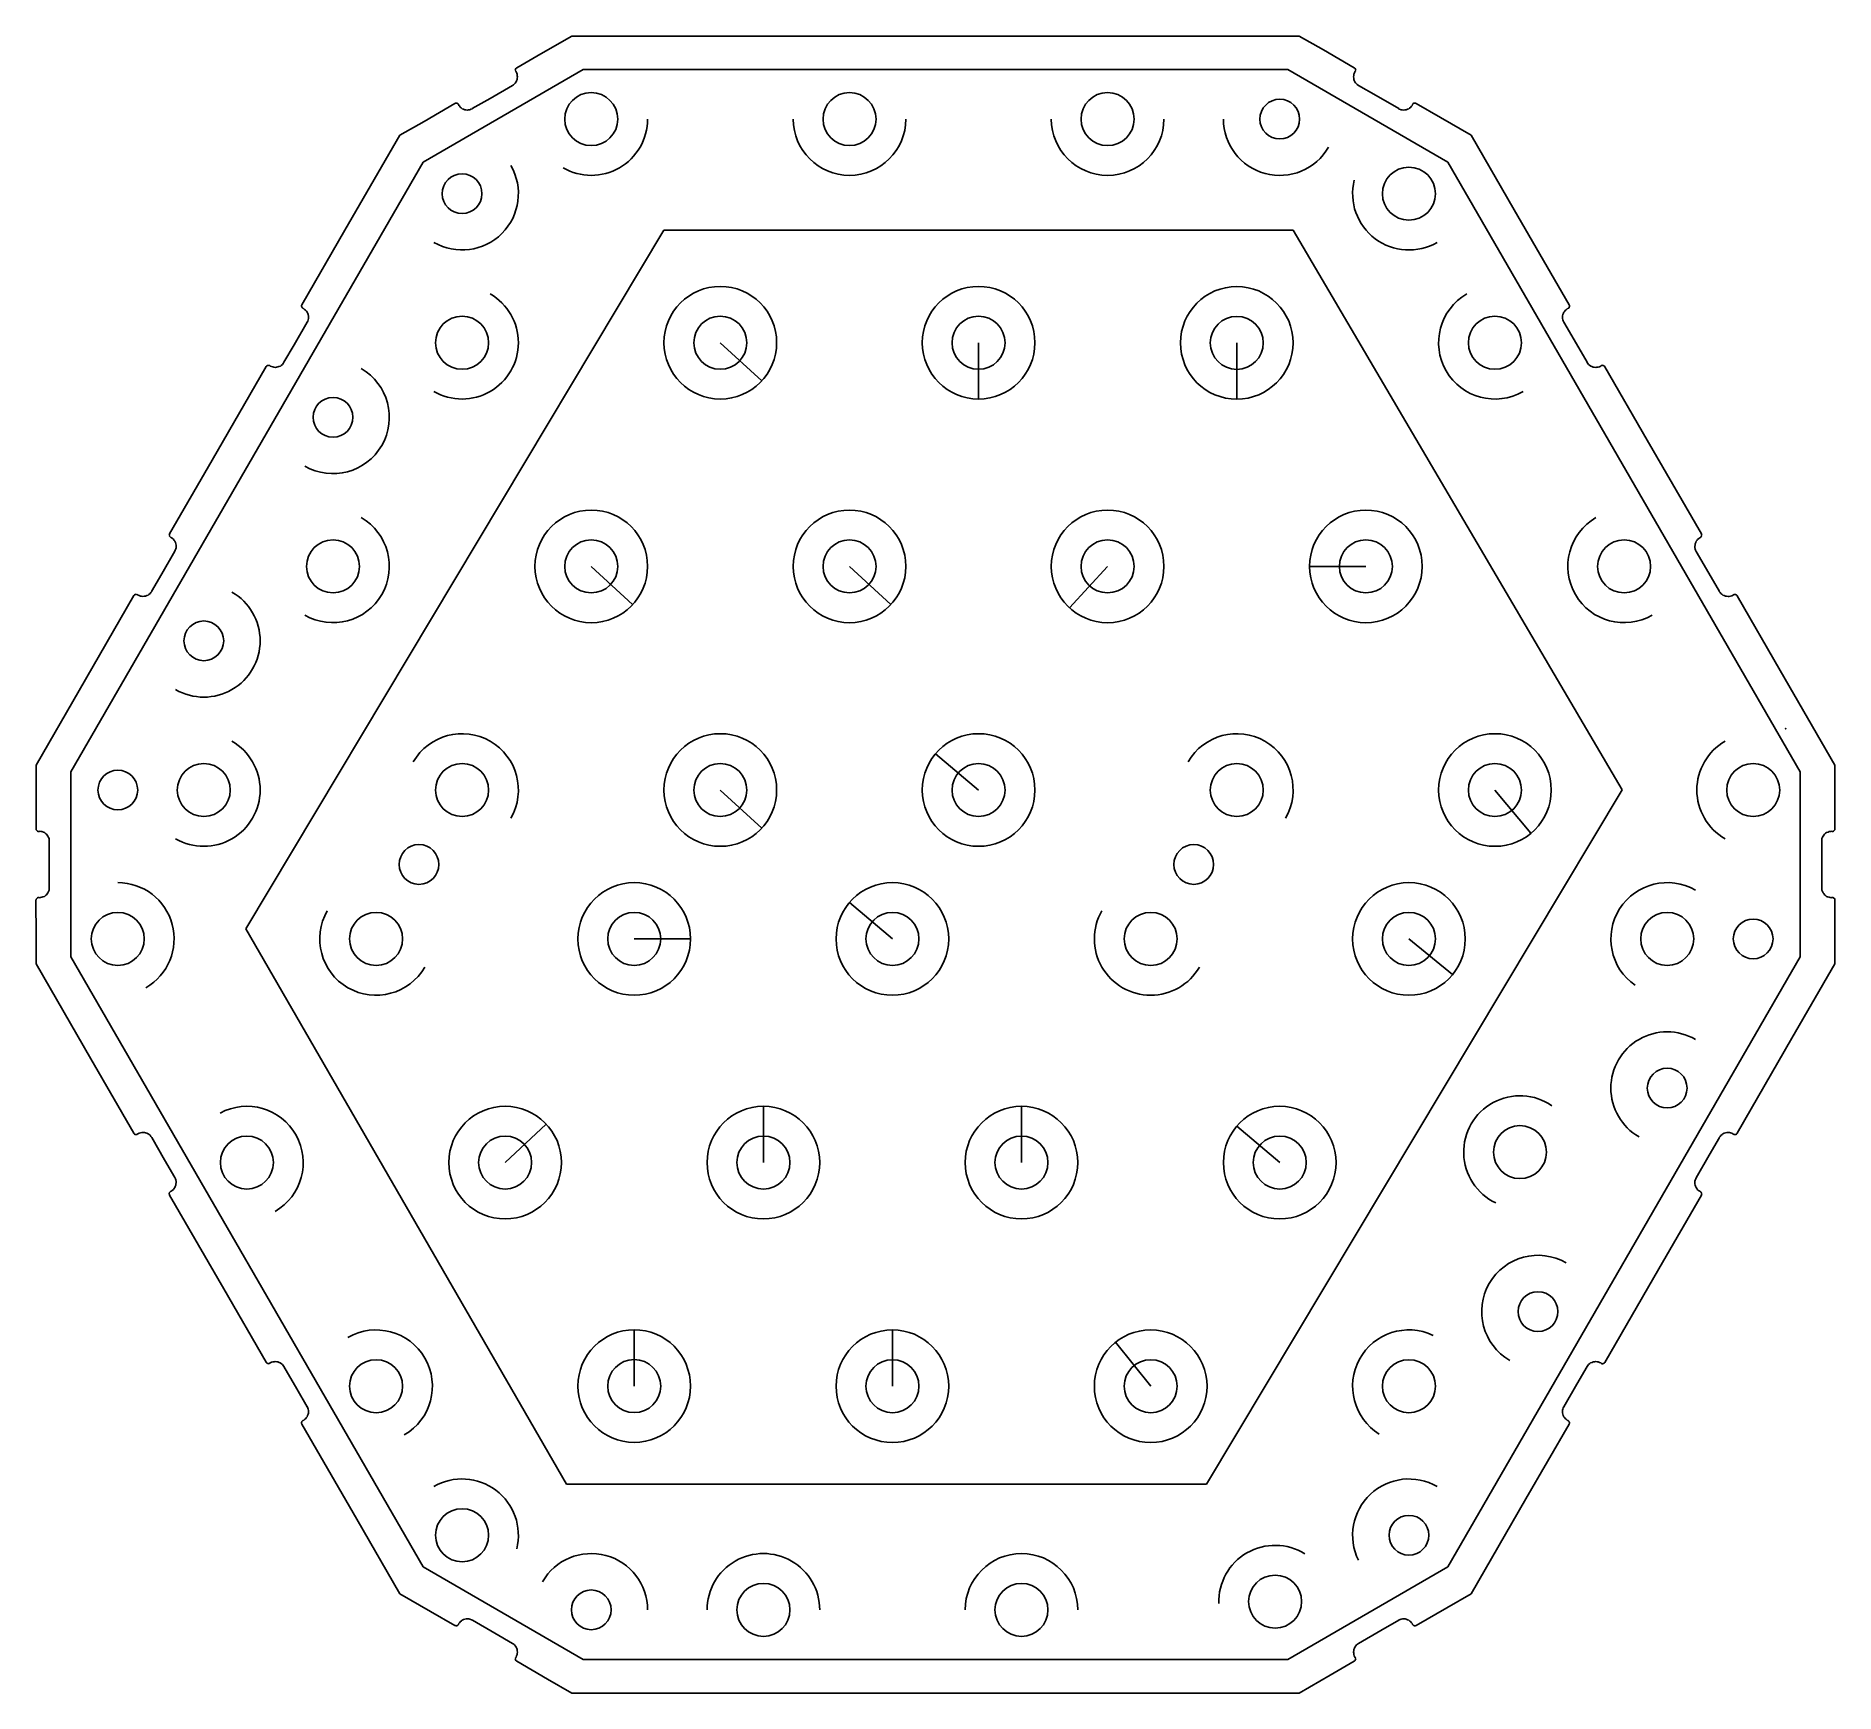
# Model space of a CAD drawing. Header units: millimetres. Extents: x -68 to 68, y -63 to 63.
import ezdxf

# ---------------------------------------------------------------- set-up
doc = ezdxf.new("R2010")
doc.units = ezdxf.units.MM
doc.header["$PDSIZE"] = -1

msp = doc.modelspace()

# ---------------------------------------------------------------- linework, layer by layer
at = {"color": 7, "linetype": 'Continuous'}
for p, q in [((-27.45, 62.53), (-29.78, 61.19)), ((-27.45, 62.53), (-29.78, 61.19)), ((27.45, 62.53), (-27.45, 62.53)), ((27.45, 62.53), (-27.45, 62.53)), ((29.28, 61.48), (27.45, 62.53)), ((29.28, 61.48), (27.45, 62.53)), ((-29.78, 61.19), (-31.6, 60.14)), ((-29.78, 61.19), (-31.6, 60.14)), ((31.6, 60.14), (29.28, 61.48)), ((31.6, 60.14), (29.28, 61.48)), ((-26.58, 60), (-38.67, 53.02)), ((-31.7, 60), (-31.71, 59.96)), ((-31.7, 60), (-31.71, 59.96)), ((-31.71, 59.96), (-31.7, 59.92)), ((-31.71, 59.96), (-31.7, 59.92)), ((-31.69, 60.04), (-31.7, 60)), ((-31.69, 60.04), (-31.7, 60)), ((-31.7, 59.92), (-31.69, 59.89)), ((-31.7, 59.92), (-31.69, 59.89)), ((-31.67, 60.07), (-31.69, 60.04)), ((-31.67, 60.07), (-31.69, 60.04)), ((-31.69, 59.89), (-31.68, 59.87)), ((-31.69, 59.89), (-31.68, 59.87)), ((-31.68, 59.87), (-31.68, 59.86)), ((-31.68, 59.87), (-31.68, 59.86)), ((-31.68, 59.86), (-31.66, 59.84)), ((-31.68, 59.86), (-31.66, 59.84)), ((-31.65, 60.11), (-31.67, 60.07)), ((-31.65, 60.11), (-31.67, 60.07)), ((-31.66, 59.84), (-31.65, 59.82)), ((-31.66, 59.84), (-31.65, 59.82)), ((-31.63, 60.12), (-31.65, 60.11)), ((-31.63, 60.12), (-31.65, 60.11)), ((-31.65, 59.82), (-31.65, 59.82)), ((-31.65, 59.82), (-31.65, 59.82)), ((-31.65, 59.82), (-31.6, 59.72)), ((-31.65, 59.82), (-31.65, 59.82)), ((-31.65, 59.82), (-31.65, 59.82)), ((-31.65, 59.82), (-31.6, 59.72)), ((-31.6, 60.14), (-31.63, 60.12)), ((-31.6, 60.14), (-31.63, 60.12)), ((26.58, 60), (-26.58, 60)), ((38.67, 53.02), (26.58, 60)), ((31.57, 59.64), (31.61, 59.74)), ((31.57, 59.64), (31.61, 59.74)), ((31.62, 60.12), (31.6, 60.14)), ((31.62, 60.12), (31.6, 60.14)), ((31.61, 59.74), (31.65, 59.82)), ((31.61, 59.74), (31.65, 59.82)), ((31.65, 60.11), (31.62, 60.12)), ((31.65, 60.11), (31.62, 60.12)), ((31.67, 60.08), (31.65, 60.11)), ((31.67, 60.08), (31.65, 60.11)), ((31.65, 59.82), (31.66, 59.85)), ((31.65, 59.82), (31.66, 59.85)), ((31.66, 59.85), (31.68, 59.86)), ((31.66, 59.85), (31.68, 59.86)), ((31.69, 60.04), (31.67, 60.08)), ((31.69, 60.04), (31.67, 60.08)), ((31.68, 59.86), (31.68, 59.88)), ((31.68, 59.88), (31.69, 59.88)), ((31.68, 59.86), (31.68, 59.88)), ((31.68, 59.88), (31.69, 59.88)), ((31.7, 60.01), (31.69, 60.04)), ((31.7, 60.01), (31.69, 60.04)), ((31.69, 59.88), (31.7, 59.93)), ((31.69, 59.88), (31.7, 59.93)), ((31.71, 59.96), (31.7, 60.01)), ((31.71, 59.96), (31.7, 60.01)), ((31.7, 59.93), (31.71, 59.96)), ((31.7, 59.93), (31.71, 59.96)), ((-31.93, 58.8), (-33.62, 57.82)), ((-31.93, 58.8), (-33.62, 57.82)), ((-31.92, 58.79), (-31.93, 58.8)), ((-31.92, 58.79), (-31.93, 58.8)), ((-31.85, 58.84), (-31.92, 58.79)), ((-31.85, 58.84), (-31.92, 58.79)), ((-31.92, 58.79), (-31.92, 58.79)), ((-31.92, 58.79), (-31.92, 58.79)), ((-31.77, 58.91), (-31.85, 58.84)), ((-31.77, 58.91), (-31.85, 58.84)), ((-31.71, 58.98), (-31.77, 58.91)), ((-31.71, 58.98), (-31.77, 58.91)), ((-31.65, 59.07), (-31.71, 58.98)), ((-31.65, 59.07), (-31.71, 58.98)), ((-31.61, 59.15), (-31.65, 59.07)), ((-31.61, 59.15), (-31.65, 59.07)), ((-31.57, 59.25), (-31.61, 59.15)), ((-31.57, 59.25), (-31.61, 59.15)), ((-31.6, 59.72), (-31.57, 59.64)), ((-31.6, 59.72), (-31.57, 59.64)), ((-31.57, 59.64), (-31.56, 59.53)), ((-31.57, 59.64), (-31.56, 59.53)), ((-31.56, 59.34), (-31.57, 59.25)), ((-31.56, 59.34), (-31.57, 59.25)), ((-31.56, 59.53), (-31.54, 59.45)), ((-31.56, 59.53), (-31.54, 59.45)), ((-31.54, 59.45), (-31.56, 59.34)), ((-31.54, 59.45), (-31.56, 59.34)), ((31.54, 59.45), (31.56, 59.56)), ((31.54, 59.45), (31.56, 59.56)), ((31.56, 59.36), (31.54, 59.45)), ((31.56, 59.36), (31.54, 59.45)), ((31.56, 59.56), (31.57, 59.64)), ((31.56, 59.56), (31.57, 59.64)), ((31.57, 59.25), (31.56, 59.36)), ((31.57, 59.25), (31.56, 59.36)), ((31.6, 59.17), (31.57, 59.25)), ((31.6, 59.17), (31.57, 59.25)), ((31.65, 59.07), (31.6, 59.17)), ((31.65, 59.07), (31.6, 59.17)), ((31.7, 59), (31.65, 59.07)), ((31.7, 59), (31.65, 59.07)), ((31.77, 58.91), (31.7, 59)), ((31.77, 58.91), (31.7, 59)), ((31.83, 58.86), (31.77, 58.91)), ((31.83, 58.86), (31.77, 58.91)), ((31.92, 58.79), (31.83, 58.86)), ((31.92, 58.79), (31.83, 58.86)), ((31.93, 58.8), (31.92, 58.79)), ((31.93, 58.8), (31.92, 58.79)), ((31.92, 58.79), (31.92, 58.79)), ((31.92, 58.79), (31.92, 58.79)), ((33.26, 58.03), (31.93, 58.8)), ((33.26, 58.03), (31.93, 58.8)), ((-36.28, 57.44), (-38.6, 56.09)), ((-36.28, 57.44), (-38.6, 56.09)), ((-36.27, 57.44), (-36.28, 57.44)), ((-36.27, 57.44), (-36.28, 57.44)), ((-36.26, 57.45), (-36.27, 57.44)), ((-36.26, 57.45), (-36.27, 57.44)), ((-36.22, 57.46), (-36.26, 57.45)), ((-36.22, 57.46), (-36.26, 57.45)), ((-36.18, 57.47), (-36.22, 57.46)), ((-36.18, 57.47), (-36.22, 57.46)), ((-36.14, 57.46), (-36.18, 57.47)), ((-36.14, 57.46), (-36.18, 57.47)), ((-36.1, 57.45), (-36.14, 57.46)), ((-36.1, 57.45), (-36.14, 57.46)), ((-36.07, 57.43), (-36.1, 57.45)), ((-36.07, 57.43), (-36.1, 57.45)), ((-36.03, 57.41), (-36.07, 57.43)), ((-36.03, 57.41), (-36.07, 57.43)), ((-36.02, 57.39), (-36.03, 57.41)), ((-36.02, 57.39), (-36.03, 57.41)), ((-36.01, 57.36), (-36.02, 57.39)), ((-36.01, 57.36), (-36.02, 57.39)), ((-35.99, 57.35), (-36.01, 57.36)), ((-35.99, 57.35), (-36.01, 57.36)), ((-35.98, 57.32), (-35.99, 57.35)), ((-35.98, 57.32), (-35.99, 57.35)), ((-35.93, 57.25), (-35.99, 57.32)), ((-35.99, 57.32), (-35.98, 57.32)), ((-35.93, 57.25), (-35.99, 57.32)), ((-35.99, 57.32), (-35.98, 57.32)), ((-35.98, 57.32), (-35.98, 57.32)), ((-35.98, 57.32), (-35.98, 57.32)), ((-35.87, 57.16), (-35.93, 57.25)), ((-35.87, 57.16), (-35.93, 57.25)), ((-35.8, 57.11), (-35.87, 57.16)), ((-35.8, 57.11), (-35.87, 57.16)), ((-35.71, 57.04), (-35.8, 57.11)), ((-35.71, 57.04), (-35.8, 57.11)), ((-35.63, 57.01), (-35.71, 57.04)), ((-35.63, 57.01), (-35.71, 57.04)), ((-34.95, 57.04), (-35.06, 57)), ((-34.95, 57.04), (-35.06, 57)), ((-33.62, 57.82), (-34.96, 57.05)), ((-33.62, 57.82), (-34.96, 57.05)), ((-34.96, 57.05), (-34.95, 57.04)), ((-34.96, 57.05), (-34.95, 57.04)), ((-34.95, 57.04), (-34.95, 57.04)), ((-34.95, 57.04), (-34.95, 57.04)), ((34.96, 57.05), (33.26, 58.03)), ((34.96, 57.05), (33.26, 58.03)), ((35.03, 57.01), (34.95, 57.04)), ((34.95, 57.04), (34.96, 57.04)), ((35.03, 57.01), (34.95, 57.04)), ((34.95, 57.04), (34.96, 57.04)), ((34.96, 57.04), (34.96, 57.05)), ((34.96, 57.04), (34.96, 57.05)), ((35.71, 57.04), (35.61, 57)), ((35.71, 57.04), (35.61, 57)), ((35.78, 57.09), (35.71, 57.04)), ((35.78, 57.09), (35.71, 57.04)), ((35.87, 57.16), (35.78, 57.09)), ((35.87, 57.16), (35.78, 57.09)), ((35.92, 57.23), (35.87, 57.16)), ((35.92, 57.23), (35.87, 57.16)), ((35.99, 57.32), (35.92, 57.23)), ((35.99, 57.32), (35.92, 57.23)), ((35.99, 57.34), (35.98, 57.32)), ((35.99, 57.34), (35.98, 57.32)), ((35.98, 57.32), (35.98, 57.32)), ((35.98, 57.32), (35.99, 57.32)), ((35.98, 57.32), (35.98, 57.32)), ((35.98, 57.32), (35.99, 57.32)), ((36.01, 57.36), (35.99, 57.34)), ((36.01, 57.36), (35.99, 57.34)), ((36.02, 57.38), (36.01, 57.36)), ((36.02, 57.38), (36.01, 57.36)), ((36.03, 57.41), (36.02, 57.38)), ((36.03, 57.41), (36.02, 57.38)), ((36.06, 57.43), (36.03, 57.41)), ((36.06, 57.43), (36.03, 57.41)), ((36.1, 57.45), (36.06, 57.43)), ((36.1, 57.45), (36.06, 57.43)), ((36.13, 57.46), (36.1, 57.45)), ((36.13, 57.46), (36.1, 57.45)), ((36.18, 57.47), (36.13, 57.46)), ((36.18, 57.47), (36.13, 57.46)), ((36.21, 57.46), (36.18, 57.47)), ((36.21, 57.46), (36.18, 57.47)), ((36.26, 57.45), (36.21, 57.46)), ((36.26, 57.45), (36.21, 57.46)), ((36.27, 57.44), (36.26, 57.45)), ((36.27, 57.44), (36.26, 57.45)), ((36.28, 57.44), (36.27, 57.44)), ((36.28, 57.44), (36.27, 57.44)), ((38.11, 56.38), (36.28, 57.44)), ((38.11, 56.38), (36.28, 57.44)), ((-38.6, 56.09), (-40.43, 55.04)), ((-38.6, 56.09), (-40.43, 55.04)), ((-35.53, 56.97), (-35.63, 57.01)), ((-35.53, 56.97), (-35.63, 57.01)), ((-35.44, 56.95), (-35.53, 56.97)), ((-35.44, 56.95), (-35.53, 56.97)), ((-35.33, 56.94), (-35.44, 56.95)), ((-35.33, 56.94), (-35.44, 56.95)), ((-35.25, 56.95), (-35.33, 56.94)), ((-35.25, 56.95), (-35.33, 56.94)), ((-35.14, 56.97), (-35.25, 56.95)), ((-35.14, 56.97), (-35.25, 56.95)), ((-35.06, 57), (-35.14, 56.97)), ((-35.06, 57), (-35.14, 56.97)), ((35.14, 56.97), (35.03, 57.01)), ((35.14, 56.97), (35.03, 57.01)), ((35.22, 56.95), (35.14, 56.97)), ((35.22, 56.95), (35.14, 56.97)), ((35.33, 56.94), (35.22, 56.95)), ((35.33, 56.94), (35.22, 56.95)), ((35.42, 56.95), (35.33, 56.94)), ((35.42, 56.95), (35.33, 56.94)), ((35.53, 56.97), (35.42, 56.95)), ((35.53, 56.97), (35.42, 56.95)), ((35.61, 57), (35.53, 56.97)), ((35.61, 57), (35.53, 56.97)), ((40.43, 55.04), (38.11, 56.38)), ((40.43, 55.04), (38.11, 56.38)), ((-40.43, 55.04), (-44.57, 47.88)), ((-40.43, 55.04), (-44.57, 47.88)), ((43.68, 49.41), (40.43, 55.04)), ((43.68, 49.41), (40.43, 55.04)), ((-38.67, 53.02), (-65.25, 6.98)), ((65.25, 6.98), (38.67, 53.02)), ((47.81, 42.25), (43.68, 49.41)), ((47.81, 42.25), (43.68, 49.41)), ((-20.49, 47.88), (-52.04, -4.86)), ((-44.57, 47.88), (-47.81, 42.25)), ((-44.57, 47.88), (-47.81, 42.25)), ((-20.49, 47.88), (26.99, 47.88)), ((26.99, 47.88), (51.82, 5.63)), ((-47.83, 42.23), (-47.84, 42.19)), ((-47.83, 42.23), (-47.84, 42.19)), ((-47.84, 42.19), (-47.84, 42.15)), ((-47.84, 42.19), (-47.84, 42.15)), ((-47.84, 42.15), (-47.84, 42.11)), ((-47.84, 42.15), (-47.84, 42.11)), ((-47.84, 42.11), (-47.83, 42.08)), ((-47.84, 42.11), (-47.83, 42.08)), ((-47.82, 42.24), (-47.83, 42.23)), ((-47.82, 42.24), (-47.83, 42.23)), ((-47.81, 42.25), (-47.82, 42.24)), ((-47.81, 42.25), (-47.82, 42.24)), ((47.82, 42.24), (47.81, 42.25)), ((47.82, 42.24), (47.81, 42.25)), ((47.83, 42.23), (47.82, 42.24)), ((47.83, 42.23), (47.82, 42.24)), ((47.84, 42.19), (47.83, 42.23)), ((47.84, 42.19), (47.83, 42.23)), ((47.83, 42.07), (47.84, 42.11)), ((47.83, 42.07), (47.84, 42.11)), ((47.85, 42.15), (47.84, 42.19)), ((47.85, 42.15), (47.84, 42.19)), ((47.84, 42.11), (47.85, 42.15)), ((47.84, 42.11), (47.85, 42.15)), ((-47.42, 40.93), (-48.4, 39.23)), ((-47.42, 40.93), (-48.4, 39.23)), ((-47.83, 42.08), (-47.8, 42.04)), ((-47.83, 42.08), (-47.8, 42.04)), ((-47.8, 42.04), (-47.78, 42.01)), ((-47.8, 42.04), (-47.78, 42.01)), ((-47.78, 42.01), (-47.76, 41.99)), ((-47.78, 42.01), (-47.76, 41.99)), ((-47.76, 41.99), (-47.74, 41.98)), ((-47.76, 41.99), (-47.74, 41.98)), ((-47.74, 41.98), (-47.72, 41.97)), ((-47.74, 41.98), (-47.72, 41.97)), ((-47.72, 41.97), (-47.7, 41.96)), ((-47.72, 41.97), (-47.7, 41.96)), ((-47.7, 41.96), (-47.7, 41.96)), ((-47.7, 41.96), (-47.69, 41.96)), ((-47.7, 41.96), (-47.7, 41.96)), ((-47.7, 41.96), (-47.69, 41.96)), ((-47.69, 41.96), (-47.61, 41.89)), ((-47.69, 41.96), (-47.61, 41.89)), ((-47.61, 41.89), (-47.54, 41.84)), ((-47.61, 41.89), (-47.54, 41.84)), ((-47.54, 41.84), (-47.47, 41.75)), ((-47.54, 41.84), (-47.47, 41.75)), ((-47.47, 41.75), (-47.42, 41.69)), ((-47.47, 41.75), (-47.42, 41.69)), ((-47.42, 41.69), (-47.38, 41.58)), ((-47.42, 41.69), (-47.38, 41.58)), ((-47.38, 41.01), (-47.42, 40.93)), ((-47.38, 41.01), (-47.42, 40.93)), ((-47.42, 40.93), (-47.42, 40.93)), ((-47.42, 40.93), (-47.42, 40.93)), ((-47.42, 40.93), (-47.42, 40.93)), ((-47.42, 40.93), (-47.42, 40.93)), ((-47.38, 41.58), (-47.34, 41.5)), ((-47.38, 41.58), (-47.34, 41.5)), ((-47.34, 41.11), (-47.38, 41.01)), ((-47.34, 41.11), (-47.38, 41.01)), ((-47.34, 41.5), (-47.33, 41.39)), ((-47.34, 41.5), (-47.33, 41.39)), ((-47.33, 41.2), (-47.34, 41.11)), ((-47.33, 41.2), (-47.34, 41.11)), ((-47.33, 41.39), (-47.32, 41.31)), ((-47.33, 41.39), (-47.32, 41.31)), ((-47.32, 41.31), (-47.33, 41.2)), ((-47.32, 41.31), (-47.33, 41.2)), ((47.32, 41.3), (47.33, 41.41)), ((47.32, 41.3), (47.33, 41.41)), ((47.33, 41.22), (47.32, 41.3)), ((47.33, 41.22), (47.32, 41.3)), ((47.33, 41.41), (47.34, 41.5)), ((47.33, 41.41), (47.34, 41.5)), ((47.34, 41.11), (47.33, 41.22)), ((47.34, 41.11), (47.33, 41.22)), ((47.34, 41.5), (47.39, 41.6)), ((47.34, 41.5), (47.39, 41.6)), ((47.38, 41.03), (47.34, 41.11)), ((47.38, 41.03), (47.34, 41.11)), ((47.42, 40.92), (47.38, 41.03)), ((47.42, 40.92), (47.38, 41.03)), ((47.39, 41.6), (47.42, 41.68)), ((47.39, 41.6), (47.42, 41.68)), ((47.42, 41.68), (47.49, 41.77)), ((47.42, 41.68), (47.49, 41.77)), ((47.43, 40.93), (47.42, 40.93)), ((47.42, 40.93), (47.42, 40.92)), ((47.43, 40.93), (47.42, 40.93)), ((47.42, 40.93), (47.42, 40.92)), ((48.2, 39.59), (47.43, 40.93)), ((48.2, 39.59), (47.43, 40.93)), ((47.49, 41.77), (47.54, 41.84)), ((47.49, 41.77), (47.54, 41.84)), ((47.54, 41.84), (47.63, 41.9)), ((47.54, 41.84), (47.63, 41.9)), ((47.63, 41.9), (47.7, 41.96)), ((47.63, 41.9), (47.7, 41.96)), ((47.7, 41.95), (47.72, 41.97)), ((47.7, 41.95), (47.72, 41.97)), ((47.7, 41.96), (47.7, 41.95)), ((47.7, 41.96), (47.7, 41.95)), ((47.7, 41.95), (47.7, 41.95)), ((47.7, 41.95), (47.7, 41.95)), ((47.72, 41.97), (47.74, 41.98)), ((47.72, 41.97), (47.74, 41.98)), ((47.74, 41.98), (47.77, 41.99)), ((47.74, 41.98), (47.77, 41.99)), ((47.77, 41.99), (47.79, 42)), ((47.77, 41.99), (47.79, 42)), ((47.79, 42), (47.81, 42.04)), ((47.79, 42), (47.81, 42.04)), ((47.81, 42.04), (47.83, 42.07)), ((47.81, 42.04), (47.83, 42.07)), ((-16.24, 39.38), (-13.11, 36.5)), ((3.25, 39.38), (3.25, 35.13)), ((49.18, 37.9), (48.2, 39.59)), ((49.18, 37.9), (48.2, 39.59)), ((-48.4, 39.23), (-49.17, 37.9)), ((-48.4, 39.23), (-49.17, 37.9)), ((22.74, 39.37), (22.74, 35.12)), ((-50.51, 37.58), (-54.59, 30.51)), ((-50.5, 37.6), (-50.51, 37.58)), ((-50.5, 37.6), (-50.51, 37.58)), ((-50.48, 37.62), (-50.5, 37.6)), ((-50.48, 37.62), (-50.5, 37.6)), ((-50.46, 37.64), (-50.48, 37.62)), ((-50.46, 37.64), (-50.48, 37.62)), ((-50.42, 37.67), (-50.46, 37.64)), ((-50.42, 37.67), (-50.46, 37.64)), ((-50.38, 37.67), (-50.42, 37.67)), ((-50.38, 37.67), (-50.42, 37.67)), ((-50.34, 37.68), (-50.38, 37.67)), ((-50.34, 37.68), (-50.38, 37.67)), ((-50.31, 37.67), (-50.34, 37.68)), ((-50.31, 37.67), (-50.34, 37.68)), ((-50.26, 37.67), (-50.31, 37.67)), ((-50.26, 37.67), (-50.31, 37.67)), ((-50.25, 37.66), (-50.26, 37.67)), ((-50.25, 37.66), (-50.26, 37.67)), ((-50.24, 37.65), (-50.25, 37.66)), ((-50.24, 37.65), (-50.25, 37.66)), ((-50.22, 37.64), (-50.24, 37.65)), ((-50.22, 37.64), (-50.24, 37.65)), ((-50.2, 37.63), (-50.22, 37.64)), ((-50.2, 37.63), (-50.22, 37.64)), ((-50.2, 37.62), (-50.2, 37.63)), ((-50.2, 37.62), (-50.2, 37.63)), ((-50.12, 37.59), (-50.2, 37.62)), ((-50.2, 37.62), (-50.2, 37.62)), ((-50.12, 37.59), (-50.2, 37.62)), ((-50.2, 37.62), (-50.2, 37.62)), ((-50.02, 37.55), (-50.12, 37.59)), ((-50.02, 37.55), (-50.12, 37.59)), ((-49.93, 37.53), (-50.02, 37.55)), ((-49.93, 37.53), (-50.02, 37.55)), ((-49.82, 37.52), (-49.93, 37.53)), ((-49.82, 37.52), (-49.93, 37.53)), ((-49.74, 37.53), (-49.82, 37.52)), ((-49.74, 37.53), (-49.82, 37.52)), ((-49.63, 37.55), (-49.74, 37.53)), ((-49.63, 37.55), (-49.74, 37.53)), ((-49.55, 37.58), (-49.63, 37.55)), ((-49.55, 37.58), (-49.63, 37.55)), ((-49.44, 37.62), (-49.55, 37.58)), ((-49.44, 37.62), (-49.55, 37.58)), ((-49.38, 37.67), (-49.44, 37.62)), ((-49.38, 37.67), (-49.44, 37.62)), ((-49.29, 37.74), (-49.38, 37.67)), ((-49.29, 37.74), (-49.38, 37.67)), ((-49.23, 37.81), (-49.29, 37.74)), ((-49.23, 37.81), (-49.29, 37.74)), ((-49.17, 37.9), (-49.23, 37.81)), ((-49.17, 37.9), (-49.23, 37.81)), ((-49.17, 37.9), (-49.17, 37.9)), ((-49.17, 37.9), (-49.17, 37.9)), ((-49.17, 37.9), (-49.17, 37.9)), ((-49.17, 37.9), (-49.17, 37.9)), ((49.17, 37.89), (49.17, 37.9)), ((49.17, 37.9), (49.18, 37.9)), ((49.17, 37.89), (49.17, 37.9)), ((49.17, 37.9), (49.18, 37.9)), ((49.22, 37.82), (49.17, 37.89)), ((49.22, 37.82), (49.17, 37.89)), ((49.29, 37.74), (49.22, 37.82)), ((49.29, 37.74), (49.22, 37.82)), ((49.36, 37.68), (49.29, 37.74)), ((49.36, 37.68), (49.29, 37.74)), ((49.45, 37.62), (49.36, 37.68)), ((49.45, 37.62), (49.36, 37.68)), ((49.53, 37.58), (49.45, 37.62)), ((49.53, 37.58), (49.45, 37.62)), ((49.63, 37.54), (49.53, 37.58)), ((49.63, 37.54), (49.53, 37.58)), ((49.72, 37.53), (49.63, 37.54)), ((49.72, 37.53), (49.63, 37.54)), ((49.83, 37.51), (49.72, 37.53)), ((49.83, 37.51), (49.72, 37.53)), ((49.91, 37.53), (49.83, 37.51)), ((49.91, 37.53), (49.83, 37.51)), ((50.02, 37.54), (49.91, 37.53)), ((50.02, 37.54), (49.91, 37.53)), ((50.1, 37.57), (50.02, 37.54)), ((50.1, 37.57), (50.02, 37.54)), ((50.2, 37.62), (50.1, 37.57)), ((50.2, 37.62), (50.1, 37.57)), ((50.22, 37.63), (50.2, 37.62)), ((50.22, 37.63), (50.2, 37.62)), ((50.2, 37.62), (50.2, 37.62)), ((50.2, 37.62), (50.2, 37.62)), ((50.2, 37.62), (50.2, 37.62)), ((50.2, 37.62), (50.2, 37.62)), ((50.24, 37.65), (50.22, 37.63)), ((50.24, 37.65), (50.22, 37.63)), ((50.25, 37.65), (50.24, 37.65)), ((50.25, 37.65), (50.24, 37.65)), ((50.26, 37.66), (50.25, 37.65)), ((50.26, 37.66), (50.25, 37.65)), ((50.3, 37.67), (50.26, 37.66)), ((50.3, 37.67), (50.26, 37.66)), ((50.34, 37.68), (50.3, 37.67)), ((50.34, 37.68), (50.3, 37.67)), ((50.38, 37.67), (50.34, 37.68)), ((50.38, 37.67), (50.34, 37.68)), ((50.42, 37.66), (50.38, 37.67)), ((50.42, 37.66), (50.38, 37.67)), ((50.45, 37.64), (50.42, 37.66)), ((50.45, 37.64), (50.42, 37.66)), ((50.49, 37.62), (50.45, 37.64)), ((50.49, 37.62), (50.45, 37.64)), ((50.5, 37.6), (50.49, 37.62)), ((50.5, 37.6), (50.49, 37.62)), ((50.51, 37.57), (50.5, 37.6)), ((50.51, 37.57), (50.5, 37.6)), ((53.72, 32.02), (50.51, 37.57)), ((53.72, 32.02), (50.51, 37.57)), ((57.8, 24.96), (53.72, 32.02)), ((57.8, 24.96), (53.72, 32.02)), ((-54.59, 30.51), (-57.8, 24.96)), ((-57.82, 24.9), (-57.83, 24.86)), ((-57.82, 24.9), (-57.83, 24.86)), ((-57.83, 24.86), (-57.82, 24.82)), ((-57.83, 24.86), (-57.82, 24.82)), ((-57.81, 24.94), (-57.82, 24.9)), ((-57.81, 24.94), (-57.82, 24.9)), ((-57.82, 24.82), (-57.81, 24.78)), ((-57.82, 24.82), (-57.81, 24.78)), ((-57.8, 24.96), (-57.81, 24.95)), ((-57.8, 24.96), (-57.81, 24.95)), ((-57.81, 24.95), (-57.81, 24.94)), ((-57.81, 24.95), (-57.81, 24.94)), ((-57.81, 24.78), (-57.79, 24.75)), ((-57.79, 24.75), (-57.77, 24.72)), ((-57.77, 24.72), (-57.74, 24.7)), ((-57.77, 24.72), (-57.74, 24.7)), ((-57.74, 24.7), (-57.72, 24.69)), ((-57.74, 24.7), (-57.72, 24.69)), ((-57.72, 24.69), (-57.7, 24.67)), ((-57.7, 24.67), (-57.68, 24.66)), ((-57.68, 24.66), (-57.68, 24.67)), ((-57.68, 24.67), (-57.68, 24.67)), ((-57.68, 24.67), (-57.59, 24.6)), ((-57.68, 24.66), (-57.68, 24.67)), ((-57.68, 24.67), (-57.68, 24.67)), ((-57.59, 24.6), (-57.52, 24.55)), ((-57.52, 24.55), (-57.45, 24.46)), ((-57.52, 24.55), (-57.45, 24.46)), ((-57.45, 24.46), (-57.4, 24.39)), ((-57.45, 24.46), (-57.4, 24.39)), ((57.4, 24.39), (57.47, 24.48)), ((57.4, 24.39), (57.47, 24.48)), ((57.47, 24.48), (57.52, 24.54)), ((57.47, 24.48), (57.52, 24.54)), ((57.52, 24.54), (57.61, 24.61)), ((57.52, 24.54), (57.61, 24.61)), ((57.61, 24.61), (57.68, 24.66)), ((57.61, 24.61), (57.68, 24.66)), ((57.68, 24.66), (57.71, 24.67)), ((57.68, 24.66), (57.71, 24.67)), ((57.68, 24.66), (57.68, 24.66)), ((57.68, 24.66), (57.68, 24.66)), ((57.68, 24.66), (57.68, 24.66)), ((57.68, 24.66), (57.68, 24.66)), ((57.71, 24.67), (57.73, 24.68)), ((57.71, 24.67), (57.73, 24.68)), ((57.73, 24.68), (57.75, 24.7)), ((57.73, 24.68), (57.75, 24.7)), ((57.75, 24.7), (57.77, 24.71)), ((57.75, 24.7), (57.77, 24.71)), ((57.77, 24.71), (57.79, 24.75)), ((57.77, 24.71), (57.79, 24.75)), ((57.79, 24.75), (57.81, 24.78)), ((57.79, 24.75), (57.81, 24.78)), ((57.81, 24.95), (57.8, 24.96)), ((57.81, 24.95), (57.8, 24.96)), ((57.81, 24.93), (57.81, 24.95)), ((57.81, 24.93), (57.81, 24.95)), ((57.82, 24.9), (57.81, 24.93)), ((57.82, 24.9), (57.81, 24.93)), ((57.81, 24.78), (57.82, 24.82)), ((57.81, 24.78), (57.82, 24.82)), ((57.83, 24.86), (57.82, 24.9)), ((57.83, 24.86), (57.82, 24.9)), ((57.82, 24.82), (57.83, 24.86)), ((57.82, 24.82), (57.83, 24.86)), ((-57.41, 23.64), (-58.39, 21.94)), ((-57.41, 23.64), (-58.39, 21.94)), ((-57.4, 23.64), (-57.41, 23.64)), ((-57.4, 23.64), (-57.41, 23.64)), ((-57.4, 24.39), (-57.36, 24.29)), ((-57.37, 23.72), (-57.4, 23.64)), ((-57.4, 23.64), (-57.4, 23.64)), ((-57.4, 23.64), (-57.4, 23.64)), ((-57.33, 23.82), (-57.37, 23.72)), ((-57.36, 24.29), (-57.33, 24.21)), ((-57.33, 24.21), (-57.31, 24.1)), ((-57.31, 23.9), (-57.33, 23.82)), ((-57.31, 24.1), (-57.3, 24.01)), ((-57.3, 24.01), (-57.31, 23.9)), ((57.3, 24.01), (57.32, 24.12)), ((57.3, 24.01), (57.32, 24.12)), ((57.31, 23.92), (57.3, 24.01)), ((57.31, 23.92), (57.3, 24.01)), ((57.33, 23.81), (57.31, 23.92)), ((57.33, 23.81), (57.31, 23.92)), ((57.32, 24.12), (57.33, 24.21)), ((57.32, 24.12), (57.33, 24.21)), ((57.33, 24.21), (57.37, 24.31)), ((57.33, 24.21), (57.37, 24.31)), ((57.36, 23.73), (57.33, 23.81)), ((57.36, 23.73), (57.33, 23.81)), ((57.4, 23.63), (57.36, 23.73)), ((57.4, 23.63), (57.36, 23.73)), ((57.37, 24.31), (57.4, 24.39)), ((57.37, 24.31), (57.4, 24.39)), ((57.41, 23.63), (57.4, 23.63)), ((57.41, 23.63), (57.4, 23.63)), ((58.18, 22.3), (57.41, 23.63)), ((57.41, 23.63), (57.41, 23.63)), ((58.18, 22.3), (57.41, 23.63)), ((57.41, 23.63), (57.41, 23.63)), ((-58.39, 21.94), (-59.16, 20.61)), ((-58.39, 21.94), (-59.16, 20.61)), ((-25.98, 22.5), (-22.86, 19.63)), ((-6.49, 22.5), (-3.37, 19.63)), ((12.99, 22.5), (10.12, 19.37)), ((32.48, 22.5), (28.23, 22.5)), ((59.16, 20.6), (58.18, 22.3)), ((59.16, 20.6), (58.18, 22.3)), ((-60.4, 20.37), (-60.44, 20.35)), ((-60.4, 20.37), (-60.44, 20.35)), ((-60.37, 20.38), (-60.4, 20.37)), ((-60.37, 20.38), (-60.4, 20.37)), ((-60.32, 20.39), (-60.37, 20.38)), ((-60.32, 20.39), (-60.37, 20.38)), ((-60.29, 20.38), (-60.32, 20.39)), ((-60.29, 20.38), (-60.32, 20.39)), ((-60.25, 20.37), (-60.29, 20.38)), ((-60.25, 20.37), (-60.29, 20.38)), ((-60.24, 20.37), (-60.25, 20.37)), ((-60.24, 20.37), (-60.25, 20.37)), ((-60.22, 20.36), (-60.24, 20.37)), ((-60.22, 20.36), (-60.24, 20.37)), ((-59.36, 20.38), (-59.43, 20.33)), ((-59.36, 20.38), (-59.43, 20.33)), ((-59.27, 20.45), (-59.36, 20.38)), ((-59.27, 20.45), (-59.36, 20.38)), ((-59.22, 20.52), (-59.27, 20.45)), ((-59.22, 20.52), (-59.27, 20.45)), ((-59.15, 20.6), (-59.22, 20.52)), ((-59.15, 20.6), (-59.22, 20.52)), ((-59.16, 20.61), (-59.15, 20.61)), ((-59.16, 20.61), (-59.15, 20.61)), ((-59.15, 20.61), (-59.15, 20.6)), ((-59.15, 20.61), (-59.15, 20.6)), ((59.21, 20.53), (59.15, 20.6)), ((59.15, 20.6), (59.16, 20.6)), ((59.21, 20.53), (59.15, 20.6)), ((59.15, 20.6), (59.16, 20.6)), ((59.16, 20.6), (59.16, 20.6)), ((59.16, 20.6), (59.16, 20.6)), ((59.27, 20.44), (59.21, 20.53)), ((59.27, 20.44), (59.21, 20.53)), ((59.34, 20.39), (59.27, 20.44)), ((59.34, 20.39), (59.27, 20.44)), ((59.43, 20.32), (59.34, 20.39)), ((59.43, 20.32), (59.34, 20.39)), ((60.25, 20.37), (60.23, 20.36)), ((60.25, 20.37), (60.23, 20.36)), ((60.28, 20.37), (60.25, 20.37)), ((60.28, 20.37), (60.25, 20.37)), ((60.33, 20.38), (60.28, 20.37)), ((60.33, 20.38), (60.28, 20.37)), ((60.36, 20.38), (60.33, 20.38)), ((60.36, 20.38), (60.33, 20.38)), ((60.4, 20.37), (60.36, 20.38)), ((60.4, 20.37), (60.36, 20.38)), ((60.43, 20.35), (60.4, 20.37)), ((60.43, 20.35), (60.4, 20.37)), ((-60.5, 20.29), (-64.63, 13.12)), ((-60.5, 20.29), (-64.63, 13.12)), ((-60.48, 20.3), (-60.5, 20.29)), ((-60.48, 20.3), (-60.5, 20.29)), ((-60.47, 20.33), (-60.48, 20.3)), ((-60.47, 20.33), (-60.48, 20.3)), ((-60.44, 20.35), (-60.47, 20.33)), ((-60.44, 20.35), (-60.47, 20.33)), ((-60.21, 20.35), (-60.22, 20.36)), ((-60.21, 20.35), (-60.22, 20.36)), ((-60.18, 20.33), (-60.21, 20.35)), ((-60.18, 20.33), (-60.21, 20.35)), ((-60.1, 20.29), (-60.18, 20.33)), ((-60.18, 20.33), (-60.18, 20.33)), ((-60.18, 20.33), (-60.18, 20.33)), ((-60.1, 20.29), (-60.18, 20.33)), ((-60.18, 20.33), (-60.18, 20.33)), ((-60.18, 20.33), (-60.18, 20.33)), ((-60, 20.25), (-60.1, 20.29)), ((-60, 20.25), (-60.1, 20.29)), ((-59.92, 20.24), (-60, 20.25)), ((-59.92, 20.24), (-60, 20.25)), ((-59.81, 20.23), (-59.92, 20.24)), ((-59.81, 20.23), (-59.92, 20.24)), ((-59.72, 20.24), (-59.81, 20.23)), ((-59.72, 20.24), (-59.81, 20.23)), ((-59.61, 20.25), (-59.72, 20.24)), ((-59.61, 20.25), (-59.72, 20.24)), ((-59.53, 20.29), (-59.61, 20.25)), ((-59.53, 20.29), (-59.61, 20.25)), ((-59.43, 20.33), (-59.53, 20.29)), ((-59.43, 20.33), (-59.53, 20.29)), ((59.51, 20.29), (59.43, 20.32)), ((59.51, 20.29), (59.43, 20.32)), ((59.61, 20.25), (59.51, 20.29)), ((59.61, 20.25), (59.51, 20.29)), ((59.7, 20.24), (59.61, 20.25)), ((59.7, 20.24), (59.61, 20.25)), ((59.81, 20.22), (59.7, 20.24)), ((59.81, 20.22), (59.7, 20.24)), ((59.9, 20.23), (59.81, 20.22)), ((59.9, 20.23), (59.81, 20.22)), ((60, 20.25), (59.9, 20.23)), ((60, 20.25), (59.9, 20.23)), ((60.09, 20.28), (60, 20.25)), ((60.09, 20.28), (60, 20.25)), ((60.19, 20.32), (60.09, 20.28)), ((60.19, 20.32), (60.09, 20.28)), ((60.2, 20.34), (60.18, 20.33)), ((60.2, 20.34), (60.18, 20.33)), ((60.18, 20.33), (60.19, 20.33)), ((60.18, 20.33), (60.19, 20.33)), ((60.19, 20.33), (60.19, 20.32)), ((60.19, 20.33), (60.19, 20.32)), ((60.23, 20.35), (60.2, 20.34)), ((60.23, 20.35), (60.2, 20.34)), ((60.23, 20.36), (60.23, 20.35)), ((60.23, 20.36), (60.23, 20.35)), ((60.47, 20.32), (60.43, 20.35)), ((60.47, 20.32), (60.43, 20.35)), ((60.48, 20.3), (60.47, 20.32)), ((60.48, 20.3), (60.47, 20.32)), ((60.5, 20.28), (60.48, 20.3)), ((60.5, 20.28), (60.48, 20.3)), ((63.75, 14.65), (60.5, 20.28)), ((63.75, 14.65), (60.5, 20.28)), ((67.88, 7.49), (63.75, 14.65)), ((67.88, 7.49), (63.75, 14.65)), ((-64.63, 13.12), (-67.88, 7.49)), ((-64.63, 13.12), (-67.88, 7.49)), ((3.25, 5.62), (0, 8.36)), ((-67.88, 7.49), (-67.88, 4.81)), ((-67.88, 7.49), (-67.88, 4.81)), ((-65.25, 6.98), (-65.25, -6.98)), ((65.25, -6.98), (65.25, 6.98)), ((67.88, 5.38), (67.88, 7.49)), ((67.88, 5.38), (67.88, 7.49)), ((-16.24, 5.62), (-13.11, 2.75)), ((51.82, 5.63), (20.46, -46.78)), ((42.22, 5.62), (44.94, 2.35)), ((-67.88, 4.81), (-67.88, 2.7)), ((-67.88, 4.81), (-67.88, 2.7)), ((67.88, 2.7), (67.88, 5.38)), ((67.88, 2.7), (67.88, 5.38)), ((-67.88, 2.7), (-67.89, 2.7)), ((-67.89, 2.7), (-67.88, 2.66)), ((-67.88, 2.7), (-67.89, 2.7)), ((-67.89, 2.7), (-67.88, 2.66)), ((-67.88, 2.66), (-67.87, 2.62)), ((-67.88, 2.66), (-67.87, 2.62)), ((-67.87, 2.62), (-67.85, 2.58)), ((-67.87, 2.62), (-67.85, 2.58)), ((-67.85, 2.58), (-67.83, 2.56)), ((-67.85, 2.58), (-67.83, 2.56)), ((-67.83, 2.56), (-67.79, 2.53)), ((-67.83, 2.56), (-67.79, 2.53)), ((-67.79, 2.53), (-67.76, 2.51)), ((-67.79, 2.53), (-67.76, 2.51)), ((-67.76, 2.51), (-67.72, 2.5)), ((-67.76, 2.51), (-67.72, 2.5)), ((-67.72, 2.5), (-67.68, 2.5)), ((-67.72, 2.5), (-67.68, 2.5)), ((-67.68, 2.5), (-67.65, 2.5)), ((-67.68, 2.5), (-67.65, 2.5)), ((-67.65, 2.5), (-67.63, 2.5)), ((-67.65, 2.5), (-67.63, 2.5)), ((-67.63, 2.5), (-67.63, 2.51)), ((-67.63, 2.51), (-67.52, 2.49)), ((-67.63, 2.5), (-67.63, 2.51)), ((-67.63, 2.51), (-67.52, 2.49)), ((-67.63, 2.5), (-67.63, 2.5)), ((-67.63, 2.5), (-67.63, 2.5)), ((-67.52, 2.49), (-67.44, 2.48)), ((-67.52, 2.49), (-67.44, 2.48)), ((-67.44, 2.48), (-67.33, 2.44)), ((-67.44, 2.48), (-67.33, 2.44)), ((-67.33, 2.44), (-67.25, 2.41)), ((-67.33, 2.44), (-67.25, 2.41)), ((-67.25, 2.41), (-67.17, 2.34)), ((-67.25, 2.41), (-67.17, 2.34)), ((-67.17, 2.34), (-67.1, 2.28)), ((-67.17, 2.34), (-67.1, 2.28)), ((-67.1, 2.28), (-67.03, 2.2)), ((-67.1, 2.28), (-67.03, 2.2)), ((-67.03, 2.2), (-66.98, 2.13)), ((-67.03, 2.2), (-66.98, 2.13)), ((-66.98, 2.13), (-66.93, 2.03)), ((-66.98, 2.13), (-66.93, 2.03)), ((-66.93, 2.03), (-66.9, 1.95)), ((-66.93, 2.03), (-66.9, 1.95)), ((-66.9, 1.95), (-66.89, 1.84)), ((-66.9, 1.95), (-66.89, 1.84)), ((-66.89, 1.84), (-66.88, 1.75)), ((-66.89, 1.84), (-66.88, 1.75)), ((-66.88, 1.75), (-66.88, -0.21)), ((-66.88, 1.75), (-66.88, -0.21)), ((66.88, 1.75), (66.89, 1.86)), ((66.88, 1.75), (66.89, 1.86)), ((66.88, 0.21), (66.88, 1.75)), ((66.88, 1.75), (66.88, 1.75)), ((66.88, 0.21), (66.88, 1.75)), ((66.88, 1.75), (66.88, 1.75)), ((66.89, 1.86), (66.9, 1.95)), ((66.89, 1.86), (66.9, 1.95)), ((66.9, 1.95), (66.94, 2.05)), ((66.9, 1.95), (66.94, 2.05)), ((66.94, 2.05), (66.98, 2.13)), ((66.94, 2.05), (66.98, 2.13)), ((66.98, 2.13), (67.04, 2.22)), ((66.98, 2.13), (67.04, 2.22)), ((67.04, 2.22), (67.1, 2.28)), ((67.04, 2.22), (67.1, 2.28)), ((67.1, 2.28), (67.18, 2.35)), ((67.1, 2.28), (67.18, 2.35)), ((67.18, 2.35), (67.25, 2.41)), ((67.18, 2.35), (67.25, 2.41)), ((67.25, 2.41), (67.36, 2.45)), ((67.25, 2.41), (67.36, 2.45)), ((67.36, 2.45), (67.44, 2.48)), ((67.36, 2.45), (67.44, 2.48)), ((67.44, 2.48), (67.55, 2.5)), ((67.44, 2.48), (67.55, 2.5)), ((67.55, 2.5), (67.63, 2.51)), ((67.55, 2.5), (67.63, 2.51)), ((67.63, 2.51), (67.66, 2.5)), ((67.63, 2.51), (67.66, 2.5)), ((67.66, 2.5), (67.68, 2.5)), ((67.66, 2.5), (67.68, 2.5)), ((67.68, 2.5), (67.68, 2.5)), ((67.68, 2.5), (67.68, 2.5)), ((67.68, 2.5), (67.73, 2.5)), ((67.68, 2.5), (67.68, 2.5)), ((67.68, 2.5), (67.68, 2.5)), ((67.68, 2.5), (67.73, 2.5)), ((67.73, 2.5), (67.76, 2.51)), ((67.73, 2.5), (67.76, 2.51)), ((67.76, 2.51), (67.8, 2.54)), ((67.76, 2.51), (67.8, 2.54)), ((67.8, 2.54), (67.83, 2.56)), ((67.8, 2.54), (67.83, 2.56)), ((67.83, 2.56), (67.85, 2.59)), ((67.83, 2.56), (67.85, 2.59)), ((67.85, 2.59), (67.87, 2.62)), ((67.85, 2.59), (67.87, 2.62)), ((67.87, 2.62), (67.88, 2.67)), ((67.87, 2.62), (67.88, 2.67)), ((67.88, 2.67), (67.89, 2.7)), ((67.89, 2.7), (67.88, 2.7)), ((67.88, 2.67), (67.89, 2.7)), ((67.89, 2.7), (67.88, 2.7)), ((66.88, -1.75), (66.88, 0.21)), ((66.88, -1.75), (66.88, 0.21)), ((-66.88, -0.21), (-66.88, -1.75)), ((-66.88, -0.21), (-66.88, -1.75)), ((-67.88, -2.67), (-67.89, -2.7)), ((-67.88, -2.67), (-67.89, -2.7)), ((-67.89, -2.7), (-67.88, -5.39)), ((-67.89, -2.7), (-67.88, -5.39)), ((-67.87, -2.62), (-67.88, -2.67)), ((-67.87, -2.62), (-67.88, -2.67)), ((-67.85, -2.59), (-67.87, -2.62)), ((-67.85, -2.59), (-67.87, -2.62)), ((-67.83, -2.56), (-67.85, -2.59)), ((-67.83, -2.56), (-67.85, -2.59)), ((-67.8, -2.54), (-67.83, -2.56)), ((-67.8, -2.54), (-67.83, -2.56)), ((-67.76, -2.51), (-67.8, -2.54)), ((-67.76, -2.51), (-67.8, -2.54)), ((-67.73, -2.5), (-67.76, -2.51)), ((-67.73, -2.5), (-67.76, -2.51)), ((-67.68, -2.5), (-67.73, -2.5)), ((-67.68, -2.5), (-67.73, -2.5)), ((-67.66, -2.5), (-67.68, -2.5)), ((-67.68, -2.5), (-67.68, -2.5)), ((-67.68, -2.5), (-67.68, -2.5)), ((-67.66, -2.5), (-67.68, -2.5)), ((-67.68, -2.5), (-67.68, -2.5)), ((-67.68, -2.5), (-67.68, -2.5)), ((-67.63, -2.51), (-67.66, -2.5)), ((-67.63, -2.51), (-67.66, -2.5)), ((-67.55, -2.5), (-67.63, -2.51)), ((-67.55, -2.5), (-67.63, -2.51)), ((-67.44, -2.48), (-67.55, -2.5)), ((-67.44, -2.48), (-67.55, -2.5)), ((-67.36, -2.45), (-67.44, -2.48)), ((-67.36, -2.45), (-67.44, -2.48)), ((-67.25, -2.41), (-67.36, -2.45)), ((-67.25, -2.41), (-67.36, -2.45)), ((-67.18, -2.35), (-67.25, -2.41)), ((-67.18, -2.35), (-67.25, -2.41)), ((-67.1, -2.28), (-67.18, -2.35)), ((-67.1, -2.28), (-67.18, -2.35)), ((-67.04, -2.22), (-67.1, -2.28)), ((-67.04, -2.22), (-67.1, -2.28)), ((-66.98, -2.13), (-67.04, -2.22)), ((-66.98, -2.13), (-67.04, -2.22)), ((-66.94, -2.05), (-66.98, -2.13)), ((-66.94, -2.05), (-66.98, -2.13)), ((-66.9, -1.95), (-66.94, -2.05)), ((-66.9, -1.95), (-66.94, -2.05)), ((-66.89, -1.86), (-66.9, -1.95)), ((-66.89, -1.86), (-66.9, -1.95)), ((-66.88, -1.75), (-66.89, -1.86)), ((-66.88, -1.75), (-66.89, -1.86)), ((-66.88, -1.75), (-66.88, -1.75)), ((-66.88, -1.75), (-66.88, -1.75)), ((66.89, -1.84), (66.88, -1.75)), ((66.88, -1.75), (66.88, -1.75)), ((66.89, -1.84), (66.88, -1.75)), ((66.88, -1.75), (66.88, -1.75)), ((66.9, -1.95), (66.89, -1.84)), ((66.9, -1.95), (66.89, -1.84)), ((66.93, -2.03), (66.9, -1.95)), ((66.93, -2.03), (66.9, -1.95)), ((66.98, -2.13), (66.93, -2.03)), ((66.98, -2.13), (66.93, -2.03)), ((67.03, -2.2), (66.98, -2.13)), ((67.03, -2.2), (66.98, -2.13)), ((67.1, -2.28), (67.03, -2.2)), ((67.1, -2.28), (67.03, -2.2)), ((67.17, -2.34), (67.1, -2.28)), ((67.17, -2.34), (67.1, -2.28)), ((67.25, -2.41), (67.17, -2.34)), ((67.25, -2.41), (67.17, -2.34)), ((67.33, -2.44), (67.25, -2.41)), ((67.33, -2.44), (67.25, -2.41)), ((67.44, -2.48), (67.33, -2.44)), ((67.44, -2.48), (67.33, -2.44)), ((67.52, -2.49), (67.44, -2.48)), ((67.52, -2.49), (67.44, -2.48)), ((67.63, -2.51), (67.52, -2.49)), ((67.63, -2.51), (67.52, -2.49)), ((67.65, -2.5), (67.63, -2.5)), ((67.63, -2.5), (67.63, -2.5)), ((67.63, -2.5), (67.63, -2.51)), ((67.65, -2.5), (67.63, -2.5)), ((67.63, -2.5), (67.63, -2.5)), ((67.63, -2.5), (67.63, -2.51)), ((67.68, -2.5), (67.65, -2.5)), ((67.68, -2.5), (67.65, -2.5)), ((67.72, -2.5), (67.68, -2.5)), ((67.72, -2.5), (67.68, -2.5)), ((67.76, -2.51), (67.72, -2.5)), ((67.76, -2.51), (67.72, -2.5)), ((67.79, -2.53), (67.76, -2.51)), ((67.79, -2.53), (67.76, -2.51)), ((67.83, -2.56), (67.79, -2.53)), ((67.83, -2.56), (67.79, -2.53)), ((67.85, -2.58), (67.83, -2.56)), ((67.85, -2.58), (67.83, -2.56)), ((67.87, -2.62), (67.85, -2.58)), ((67.87, -2.62), (67.85, -2.58)), ((67.88, -2.66), (67.87, -2.62)), ((67.88, -2.66), (67.87, -2.62)), ((67.89, -2.7), (67.88, -2.66)), ((67.89, -2.7), (67.88, -2.66)), ((67.88, -4.81), (67.88, -2.7)), ((67.88, -2.7), (67.89, -2.7)), ((67.88, -4.81), (67.88, -2.7)), ((67.88, -2.7), (67.89, -2.7)), ((-3.25, -5.62), (-6.49, -2.88)), ((-67.88, -5.39), (-67.88, -7.5)), ((-67.88, -5.39), (-67.88, -7.5)), ((-52.04, -4.86), (-27.84, -46.78)), ((67.88, -7.5), (67.88, -4.81)), ((67.88, -7.5), (67.88, -4.81)), ((-22.74, -5.62), (-18.49, -5.62)), ((35.73, -5.62), (39.02, -8.31)), ((-67.88, -7.5), (-63.75, -14.66)), ((-67.88, -7.5), (-63.75, -14.66)), ((-65.25, -6.98), (-38.67, -53.02)), ((38.67, -53.02), (65.25, -6.98)), ((64.63, -13.12), (67.88, -7.5)), ((64.63, -13.12), (67.88, -7.5)), ((60.5, -20.29), (64.63, -13.12)), ((60.5, -20.29), (64.63, -13.12)), ((-63.75, -14.66), (-60.5, -20.28)), ((-63.75, -14.66), (-60.5, -20.28)), ((-12.99, -22.5), (-12.99, -18.25)), ((6.49, -22.5), (6.49, -18.25)), ((-60.5, -20.28), (-60.49, -20.31)), ((-60.5, -20.28), (-60.49, -20.31)), ((-60.49, -20.31), (-60.47, -20.33)), ((-60.49, -20.31), (-60.47, -20.33)), ((-60.47, -20.33), (-60.44, -20.35)), ((-60.47, -20.33), (-60.44, -20.35)), ((-60.44, -20.35), (-60.41, -20.37)), ((-60.44, -20.35), (-60.41, -20.37)), ((-60.25, -20.37), (-60.24, -20.36)), ((-60.25, -20.37), (-60.24, -20.36)), ((-60.24, -20.36), (-60.23, -20.35)), ((-60.24, -20.36), (-60.23, -20.35)), ((-60.23, -20.35), (-60.2, -20.34)), ((-60.23, -20.35), (-60.2, -20.34)), ((-60.2, -20.34), (-60.18, -20.33)), ((-60.2, -20.34), (-60.18, -20.33)), ((-60.19, -20.32), (-60.09, -20.28)), ((-60.19, -20.32), (-60.09, -20.28)), ((-60.19, -20.33), (-60.19, -20.32)), ((-60.19, -20.33), (-60.19, -20.32)), ((-60.18, -20.33), (-60.19, -20.33)), ((-60.18, -20.33), (-60.19, -20.33)), ((-60.09, -20.28), (-60, -20.25)), ((-60.09, -20.28), (-60, -20.25)), ((-60, -20.25), (-59.9, -20.23)), ((-60, -20.25), (-59.9, -20.23)), ((-59.9, -20.23), (-59.81, -20.22)), ((-59.9, -20.23), (-59.81, -20.22)), ((-59.81, -20.22), (-59.7, -20.24)), ((-59.81, -20.22), (-59.7, -20.24)), ((-59.7, -20.24), (-59.61, -20.25)), ((-59.7, -20.24), (-59.61, -20.25)), ((-59.61, -20.25), (-59.51, -20.29)), ((-59.61, -20.25), (-59.51, -20.29)), ((-59.51, -20.29), (-59.43, -20.32)), ((-59.51, -20.29), (-59.43, -20.32)), ((-59.43, -20.32), (-59.34, -20.39)), ((-59.43, -20.32), (-59.34, -20.39)), ((-32.48, -22.5), (-29.39, -19.59)), ((25.98, -22.5), (22.74, -19.76)), ((59.36, -20.38), (59.43, -20.33)), ((59.36, -20.38), (59.43, -20.33)), ((59.43, -20.33), (59.53, -20.29)), ((59.43, -20.33), (59.53, -20.29)), ((59.53, -20.29), (59.61, -20.25)), ((59.53, -20.29), (59.61, -20.25)), ((59.61, -20.25), (59.72, -20.24)), ((59.61, -20.25), (59.72, -20.24)), ((59.72, -20.24), (59.81, -20.23)), ((59.72, -20.24), (59.81, -20.23)), ((59.81, -20.23), (59.92, -20.24)), ((59.81, -20.23), (59.92, -20.24)), ((59.92, -20.24), (60, -20.25)), ((59.92, -20.24), (60, -20.25)), ((60, -20.25), (60.1, -20.29)), ((60, -20.25), (60.1, -20.29)), ((60.1, -20.29), (60.18, -20.33)), ((60.1, -20.29), (60.18, -20.33)), ((60.18, -20.33), (60.21, -20.35)), ((60.18, -20.33), (60.21, -20.35)), ((60.21, -20.35), (60.22, -20.36)), ((60.21, -20.35), (60.22, -20.36)), ((60.22, -20.36), (60.24, -20.37)), ((60.22, -20.36), (60.24, -20.37)), ((60.4, -20.37), (60.44, -20.35)), ((60.4, -20.37), (60.44, -20.35)), ((60.44, -20.35), (60.47, -20.33)), ((60.44, -20.35), (60.47, -20.33)), ((60.47, -20.33), (60.49, -20.3)), ((60.47, -20.33), (60.49, -20.3)), ((60.49, -20.3), (60.5, -20.29)), ((60.49, -20.3), (60.5, -20.29)), ((-60.41, -20.37), (-60.36, -20.38)), ((-60.41, -20.37), (-60.36, -20.38)), ((-60.36, -20.38), (-60.33, -20.39)), ((-60.36, -20.38), (-60.33, -20.39)), ((-60.33, -20.39), (-60.29, -20.38)), ((-60.33, -20.39), (-60.29, -20.38)), ((-60.29, -20.38), (-60.25, -20.37)), ((-60.29, -20.38), (-60.25, -20.37)), ((-59.34, -20.39), (-59.27, -20.44)), ((-59.34, -20.39), (-59.27, -20.44)), ((-59.27, -20.44), (-59.21, -20.53)), ((-59.27, -20.44), (-59.21, -20.53)), ((-59.21, -20.53), (-59.15, -20.6)), ((-59.21, -20.53), (-59.15, -20.6)), ((-59.15, -20.6), (-58.18, -22.3)), ((-59.15, -20.6), (-58.18, -22.3)), ((58.38, -21.94), (59.16, -20.61)), ((58.38, -21.94), (59.16, -20.61)), ((59.15, -20.6), (59.22, -20.52)), ((59.15, -20.6), (59.22, -20.52)), ((59.15, -20.61), (59.15, -20.6)), ((59.15, -20.61), (59.15, -20.6)), ((59.16, -20.61), (59.15, -20.61)), ((59.16, -20.61), (59.15, -20.61)), ((59.22, -20.52), (59.27, -20.45)), ((59.22, -20.52), (59.27, -20.45)), ((59.27, -20.45), (59.36, -20.38)), ((59.27, -20.45), (59.36, -20.38)), ((60.24, -20.37), (60.25, -20.37)), ((60.24, -20.37), (60.25, -20.37)), ((60.25, -20.37), (60.29, -20.38)), ((60.25, -20.37), (60.29, -20.38)), ((60.29, -20.38), (60.32, -20.39)), ((60.29, -20.38), (60.32, -20.39)), ((60.32, -20.39), (60.37, -20.38)), ((60.32, -20.39), (60.37, -20.38)), ((60.37, -20.38), (60.4, -20.37)), ((60.37, -20.38), (60.4, -20.37)), ((-58.18, -22.3), (-57.41, -23.63)), ((-58.18, -22.3), (-57.41, -23.63)), ((57.4, -23.64), (58.38, -21.94)), ((57.4, -23.64), (58.38, -21.94)), ((-57.4, -24.39), (-57.47, -24.48)), ((-57.4, -24.39), (-57.47, -24.48)), ((-57.41, -23.63), (-57.41, -23.63)), ((-57.41, -23.63), (-57.4, -23.63)), ((-57.41, -23.63), (-57.41, -23.63)), ((-57.41, -23.63), (-57.4, -23.63)), ((-57.4, -23.63), (-57.36, -23.73)), ((-57.4, -23.63), (-57.36, -23.73)), ((-57.37, -24.31), (-57.4, -24.39)), ((-57.37, -24.31), (-57.4, -24.39)), ((-57.33, -24.21), (-57.37, -24.31)), ((-57.33, -24.21), (-57.37, -24.31)), ((-57.36, -23.73), (-57.33, -23.81)), ((-57.36, -23.73), (-57.33, -23.81)), ((-57.33, -23.81), (-57.31, -23.92)), ((-57.33, -23.81), (-57.31, -23.92)), ((-57.32, -24.12), (-57.33, -24.21)), ((-57.32, -24.12), (-57.33, -24.21)), ((-57.3, -24.01), (-57.32, -24.12)), ((-57.3, -24.01), (-57.32, -24.12)), ((-57.31, -23.92), (-57.3, -24.01)), ((-57.31, -23.92), (-57.3, -24.01)), ((57.3, -24.01), (57.31, -23.9)), ((57.3, -24.01), (57.31, -23.9)), ((57.31, -24.1), (57.3, -24.01)), ((57.31, -24.1), (57.3, -24.01)), ((57.31, -23.9), (57.33, -23.82)), ((57.31, -23.9), (57.33, -23.82)), ((57.33, -24.21), (57.31, -24.1)), ((57.33, -24.21), (57.31, -24.1)), ((57.33, -23.82), (57.37, -23.72)), ((57.33, -23.82), (57.37, -23.72)), ((57.36, -24.29), (57.33, -24.21)), ((57.36, -24.29), (57.33, -24.21)), ((57.4, -24.39), (57.36, -24.29)), ((57.4, -24.39), (57.36, -24.29)), ((57.37, -23.72), (57.4, -23.64)), ((57.37, -23.72), (57.4, -23.64)), ((57.45, -24.46), (57.4, -24.39)), ((57.45, -24.46), (57.4, -24.39)), ((-57.82, -24.78), (-57.83, -24.82)), ((-57.82, -24.78), (-57.83, -24.82)), ((-57.83, -24.82), (-57.83, -24.86)), ((-57.83, -24.82), (-57.83, -24.86)), ((-57.83, -24.86), (-57.82, -24.9)), ((-57.83, -24.86), (-57.82, -24.9)), ((-57.8, -24.75), (-57.82, -24.78)), ((-57.8, -24.75), (-57.82, -24.78)), ((-57.82, -24.9), (-57.82, -24.94)), ((-57.82, -24.9), (-57.82, -24.94)), ((-57.82, -24.94), (-57.81, -24.95)), ((-57.82, -24.94), (-57.81, -24.95)), ((-57.81, -24.95), (-57.8, -24.96)), ((-57.81, -24.95), (-57.8, -24.96)), ((-57.77, -24.71), (-57.8, -24.75)), ((-57.77, -24.71), (-57.8, -24.75)), ((-57.8, -24.96), (-53.72, -32.02)), ((-57.8, -24.96), (-53.72, -32.02)), ((-57.75, -24.7), (-57.77, -24.71)), ((-57.75, -24.7), (-57.77, -24.71)), ((-57.73, -24.68), (-57.75, -24.7)), ((-57.73, -24.68), (-57.75, -24.7)), ((-57.71, -24.67), (-57.73, -24.68)), ((-57.71, -24.67), (-57.73, -24.68)), ((-57.68, -24.66), (-57.71, -24.67)), ((-57.68, -24.66), (-57.71, -24.67)), ((-57.61, -24.61), (-57.68, -24.66)), ((-57.61, -24.61), (-57.68, -24.66)), ((-57.68, -24.66), (-57.68, -24.66)), ((-57.68, -24.66), (-57.68, -24.66)), ((-57.68, -24.66), (-57.68, -24.66)), ((-57.68, -24.66), (-57.68, -24.66)), ((-57.52, -24.54), (-57.61, -24.61)), ((-57.52, -24.54), (-57.61, -24.61)), ((-57.47, -24.48), (-57.52, -24.54)), ((-57.47, -24.48), (-57.52, -24.54)), ((54.59, -30.51), (57.8, -24.96)), ((54.59, -30.51), (57.8, -24.96)), ((57.52, -24.55), (57.45, -24.46)), ((57.52, -24.55), (57.45, -24.46)), ((57.59, -24.6), (57.52, -24.55)), ((57.59, -24.6), (57.52, -24.55)), ((57.68, -24.67), (57.59, -24.6)), ((57.68, -24.67), (57.59, -24.6)), ((57.7, -24.67), (57.68, -24.66)), ((57.68, -24.66), (57.68, -24.67)), ((57.7, -24.67), (57.68, -24.66)), ((57.68, -24.66), (57.68, -24.67)), ((57.68, -24.67), (57.68, -24.67)), ((57.68, -24.67), (57.68, -24.67)), ((57.72, -24.69), (57.7, -24.67)), ((57.72, -24.69), (57.7, -24.67)), ((57.74, -24.7), (57.72, -24.69)), ((57.74, -24.7), (57.72, -24.69)), ((57.77, -24.72), (57.74, -24.7)), ((57.77, -24.72), (57.74, -24.7)), ((57.79, -24.75), (57.77, -24.72)), ((57.79, -24.75), (57.77, -24.72)), ((57.81, -24.78), (57.79, -24.75)), ((57.81, -24.78), (57.79, -24.75)), ((57.8, -24.96), (57.81, -24.95)), ((57.8, -24.96), (57.81, -24.95)), ((57.82, -24.82), (57.81, -24.78)), ((57.82, -24.82), (57.81, -24.78)), ((57.81, -24.94), (57.82, -24.9)), ((57.81, -24.94), (57.82, -24.9)), ((57.81, -24.95), (57.81, -24.94)), ((57.81, -24.95), (57.81, -24.94)), ((57.83, -24.86), (57.82, -24.82)), ((57.83, -24.86), (57.82, -24.82)), ((57.82, -24.9), (57.83, -24.86)), ((57.82, -24.9), (57.83, -24.86)), ((50.51, -37.58), (54.59, -30.51)), ((50.51, -37.58), (54.59, -30.51)), ((-53.72, -32.02), (-50.52, -37.57)), ((-53.72, -32.02), (-50.52, -37.57)), ((-22.74, -39.37), (-22.74, -35.12)), ((-3.25, -39.38), (-3.25, -35.13)), ((16.24, -39.38), (13.59, -36.05)), ((-50.52, -37.57), (-50.5, -37.6)), ((-50.52, -37.57), (-50.5, -37.6)), ((-50.5, -37.6), (-50.49, -37.62)), ((-50.5, -37.6), (-50.49, -37.62)), ((-50.49, -37.62), (-50.45, -37.64)), ((-50.49, -37.62), (-50.45, -37.64)), ((-50.45, -37.64), (-50.42, -37.66)), ((-50.45, -37.64), (-50.42, -37.66)), ((-50.42, -37.66), (-50.38, -37.67)), ((-50.42, -37.66), (-50.38, -37.67)), ((-50.38, -37.67), (-50.34, -37.68)), ((-50.38, -37.67), (-50.34, -37.68)), ((-50.34, -37.68), (-50.3, -37.67)), ((-50.34, -37.68), (-50.3, -37.67)), ((-50.3, -37.67), (-50.27, -37.66)), ((-50.3, -37.67), (-50.27, -37.66)), ((-50.27, -37.66), (-50.25, -37.65)), ((-50.27, -37.66), (-50.25, -37.65)), ((-50.25, -37.65), (-50.24, -37.65)), ((-50.25, -37.65), (-50.24, -37.65)), ((-50.24, -37.65), (-50.22, -37.63)), ((-50.24, -37.65), (-50.22, -37.63)), ((-50.22, -37.63), (-50.2, -37.62)), ((-50.22, -37.63), (-50.2, -37.62)), ((-50.2, -37.62), (-50.1, -37.57)), ((-50.2, -37.62), (-50.1, -37.57)), ((-50.2, -37.62), (-50.2, -37.62)), ((-50.2, -37.62), (-50.2, -37.62)), ((-50.2, -37.62), (-50.2, -37.62)), ((-50.2, -37.62), (-50.2, -37.62)), ((-50.1, -37.57), (-50.02, -37.54)), ((-50.1, -37.57), (-50.02, -37.54)), ((-50.02, -37.54), (-49.91, -37.53)), ((-50.02, -37.54), (-49.91, -37.53)), ((-49.91, -37.53), (-49.83, -37.51)), ((-49.91, -37.53), (-49.83, -37.51)), ((-49.83, -37.51), (-49.72, -37.53)), ((-49.83, -37.51), (-49.72, -37.53)), ((-49.72, -37.53), (-49.63, -37.54)), ((-49.72, -37.53), (-49.63, -37.54)), ((-49.63, -37.54), (-49.53, -37.58)), ((-49.63, -37.54), (-49.53, -37.58)), ((-49.53, -37.58), (-49.45, -37.62)), ((-49.53, -37.58), (-49.45, -37.62)), ((-49.45, -37.62), (-49.36, -37.68)), ((-49.45, -37.62), (-49.36, -37.68)), ((-49.36, -37.68), (-49.29, -37.74)), ((-49.36, -37.68), (-49.29, -37.74)), ((-49.29, -37.74), (-49.22, -37.82)), ((-49.29, -37.74), (-49.22, -37.82)), ((-49.22, -37.82), (-49.17, -37.89)), ((-49.22, -37.82), (-49.17, -37.89)), ((-49.17, -37.9), (-49.18, -37.9)), ((-49.18, -37.9), (-48.2, -39.59)), ((-49.17, -37.9), (-49.18, -37.9)), ((-49.18, -37.9), (-48.2, -39.59)), ((-49.17, -37.89), (-49.17, -37.9)), ((-49.17, -37.89), (-49.17, -37.9)), ((48.4, -39.23), (49.17, -37.9)), ((48.4, -39.23), (49.17, -37.9)), ((49.17, -37.9), (49.23, -37.81)), ((49.17, -37.9), (49.23, -37.81)), ((49.17, -37.9), (49.17, -37.9)), ((49.17, -37.9), (49.17, -37.9)), ((49.17, -37.9), (49.17, -37.9)), ((49.17, -37.9), (49.17, -37.9)), ((49.23, -37.81), (49.29, -37.74)), ((49.23, -37.81), (49.29, -37.74)), ((49.29, -37.74), (49.38, -37.67)), ((49.29, -37.74), (49.38, -37.67)), ((49.38, -37.67), (49.44, -37.62)), ((49.38, -37.67), (49.44, -37.62)), ((49.44, -37.62), (49.55, -37.58)), ((49.44, -37.62), (49.55, -37.58)), ((49.55, -37.58), (49.63, -37.55)), ((49.55, -37.58), (49.63, -37.55)), ((49.63, -37.55), (49.74, -37.53)), ((49.63, -37.55), (49.74, -37.53)), ((49.74, -37.53), (49.82, -37.52)), ((49.74, -37.53), (49.82, -37.52)), ((49.82, -37.52), (49.93, -37.53)), ((49.82, -37.52), (49.93, -37.53)), ((49.93, -37.53), (50.02, -37.55)), ((49.93, -37.53), (50.02, -37.55)), ((50.02, -37.55), (50.12, -37.59)), ((50.02, -37.55), (50.12, -37.59)), ((50.12, -37.59), (50.2, -37.62)), ((50.12, -37.59), (50.2, -37.62)), ((50.2, -37.62), (50.2, -37.62)), ((50.2, -37.62), (50.2, -37.63)), ((50.2, -37.62), (50.2, -37.62)), ((50.2, -37.62), (50.2, -37.63)), ((50.2, -37.63), (50.22, -37.64)), ((50.2, -37.63), (50.22, -37.64)), ((50.22, -37.64), (50.24, -37.65)), ((50.22, -37.64), (50.24, -37.65)), ((50.24, -37.65), (50.25, -37.66)), ((50.24, -37.65), (50.25, -37.66)), ((50.25, -37.66), (50.26, -37.67)), ((50.25, -37.66), (50.26, -37.67)), ((50.26, -37.67), (50.31, -37.68)), ((50.26, -37.67), (50.31, -37.68)), ((50.31, -37.68), (50.34, -37.68)), ((50.31, -37.68), (50.34, -37.68)), ((50.34, -37.68), (50.38, -37.67)), ((50.34, -37.68), (50.38, -37.67)), ((50.38, -37.67), (50.42, -37.67)), ((50.38, -37.67), (50.42, -37.67)), ((50.42, -37.67), (50.46, -37.64)), ((50.42, -37.67), (50.46, -37.64)), ((50.46, -37.64), (50.48, -37.62)), ((50.46, -37.64), (50.48, -37.62)), ((50.48, -37.62), (50.5, -37.6)), ((50.48, -37.62), (50.5, -37.6)), ((50.5, -37.6), (50.51, -37.58)), ((50.5, -37.6), (50.51, -37.58)), ((47.42, -40.93), (48.4, -39.23)), ((47.42, -40.93), (48.4, -39.23)), ((-48.2, -39.59), (-47.43, -40.93)), ((-48.2, -39.59), (-47.43, -40.93)), ((-47.83, -42.07), (-47.84, -42.12)), ((-47.83, -42.07), (-47.84, -42.12)), ((-47.81, -42.04), (-47.83, -42.07)), ((-47.81, -42.04), (-47.83, -42.07)), ((-47.79, -42.01), (-47.81, -42.04)), ((-47.79, -42.01), (-47.81, -42.04)), ((-47.77, -41.99), (-47.79, -42.01)), ((-47.77, -41.99), (-47.79, -42.01)), ((-47.74, -41.98), (-47.77, -41.99)), ((-47.74, -41.98), (-47.77, -41.99)), ((-47.73, -41.97), (-47.74, -41.98)), ((-47.73, -41.97), (-47.74, -41.98)), ((-47.7, -41.95), (-47.73, -41.97)), ((-47.7, -41.95), (-47.73, -41.97)), ((-47.63, -41.9), (-47.7, -41.96)), ((-47.63, -41.9), (-47.7, -41.96)), ((-47.7, -41.96), (-47.7, -41.95)), ((-47.7, -41.95), (-47.7, -41.95)), ((-47.7, -41.96), (-47.7, -41.95)), ((-47.7, -41.95), (-47.7, -41.95)), ((-47.54, -41.84), (-47.63, -41.9)), ((-47.54, -41.84), (-47.63, -41.9)), ((-47.49, -41.77), (-47.54, -41.84)), ((-47.49, -41.77), (-47.54, -41.84)), ((-47.42, -41.68), (-47.49, -41.77)), ((-47.42, -41.68), (-47.49, -41.77)), ((-47.43, -40.93), (-47.42, -40.93)), ((-47.43, -40.93), (-47.42, -40.93)), ((-47.42, -40.93), (-47.42, -40.92)), ((-47.42, -40.92), (-47.38, -41.03)), ((-47.42, -40.93), (-47.42, -40.92)), ((-47.42, -40.92), (-47.38, -41.03)), ((-47.39, -41.6), (-47.42, -41.68)), ((-47.39, -41.6), (-47.42, -41.68)), ((-47.34, -41.5), (-47.39, -41.6)), ((-47.34, -41.5), (-47.39, -41.6)), ((-47.38, -41.03), (-47.34, -41.11)), ((-47.38, -41.03), (-47.34, -41.11)), ((-47.34, -41.11), (-47.33, -41.22)), ((-47.34, -41.11), (-47.33, -41.22)), ((-47.33, -41.41), (-47.34, -41.5)), ((-47.33, -41.41), (-47.34, -41.5)), ((-47.33, -41.22), (-47.32, -41.3)), ((-47.33, -41.22), (-47.32, -41.3)), ((-47.32, -41.3), (-47.33, -41.41)), ((-47.32, -41.3), (-47.33, -41.41)), ((47.32, -41.31), (47.33, -41.2)), ((47.32, -41.31), (47.33, -41.2)), ((47.33, -41.39), (47.32, -41.31)), ((47.33, -41.39), (47.32, -41.31)), ((47.33, -41.2), (47.34, -41.11)), ((47.33, -41.2), (47.34, -41.11)), ((47.34, -41.5), (47.33, -41.39)), ((47.34, -41.5), (47.33, -41.39)), ((47.34, -41.11), (47.38, -41.01)), ((47.34, -41.11), (47.38, -41.01)), ((47.38, -41.58), (47.34, -41.5)), ((47.38, -41.58), (47.34, -41.5)), ((47.38, -41.01), (47.42, -40.93)), ((47.38, -41.01), (47.42, -40.93)), ((47.42, -41.69), (47.38, -41.58)), ((47.42, -41.69), (47.38, -41.58)), ((47.42, -40.93), (47.42, -40.93)), ((47.42, -40.93), (47.42, -40.93)), ((47.42, -40.93), (47.42, -40.93)), ((47.42, -40.93), (47.42, -40.93)), ((47.47, -41.75), (47.42, -41.69)), ((47.47, -41.75), (47.42, -41.69)), ((47.54, -41.84), (47.47, -41.75)), ((47.54, -41.84), (47.47, -41.75)), ((47.61, -41.89), (47.54, -41.84)), ((47.61, -41.89), (47.54, -41.84)), ((47.69, -41.96), (47.61, -41.89)), ((47.69, -41.96), (47.61, -41.89)), ((47.7, -41.96), (47.69, -41.96)), ((47.7, -41.96), (47.69, -41.96)), ((47.72, -41.97), (47.7, -41.96)), ((47.7, -41.96), (47.7, -41.96)), ((47.72, -41.97), (47.7, -41.96)), ((47.7, -41.96), (47.7, -41.96)), ((47.74, -41.98), (47.72, -41.97)), ((47.74, -41.98), (47.72, -41.97)), ((47.76, -41.99), (47.74, -41.98)), ((47.76, -41.99), (47.74, -41.98)), ((47.78, -42.01), (47.76, -41.99)), ((47.78, -42.01), (47.76, -41.99)), ((47.8, -42.04), (47.78, -42.01)), ((47.8, -42.04), (47.78, -42.01)), ((47.83, -42.08), (47.8, -42.04)), ((47.83, -42.08), (47.8, -42.04)), ((47.84, -42.11), (47.83, -42.08)), ((47.84, -42.11), (47.83, -42.08)), ((-47.84, -42.12), (-47.85, -42.15)), ((-47.84, -42.12), (-47.85, -42.15)), ((-47.85, -42.15), (-47.84, -42.19)), ((-47.85, -42.15), (-47.84, -42.19)), ((-47.84, -42.19), (-47.83, -42.23)), ((-47.84, -42.19), (-47.83, -42.23)), ((-47.83, -42.23), (-47.82, -42.24)), ((-47.83, -42.23), (-47.82, -42.24)), ((-47.82, -42.24), (-47.82, -42.25)), ((-47.82, -42.24), (-47.82, -42.25)), ((-47.82, -42.25), (-43.68, -49.42)), ((-47.82, -42.25), (-43.68, -49.42)), ((44.56, -47.88), (47.81, -42.25)), ((44.56, -47.88), (47.81, -42.25)), ((47.81, -42.25), (47.82, -42.24)), ((47.81, -42.25), (47.82, -42.24)), ((47.82, -42.24), (47.83, -42.23)), ((47.82, -42.24), (47.83, -42.23)), ((47.83, -42.23), (47.84, -42.19)), ((47.83, -42.23), (47.84, -42.19)), ((47.84, -42.15), (47.84, -42.11)), ((47.84, -42.15), (47.84, -42.11)), ((47.84, -42.19), (47.84, -42.15)), ((47.84, -42.19), (47.84, -42.15)), ((-27.84, -46.78), (20.46, -46.78)), ((40.43, -55.04), (44.56, -47.88)), ((40.43, -55.04), (44.56, -47.88)), ((-43.68, -49.42), (-40.43, -55.04)), ((-43.68, -49.42), (-40.43, -55.04)), ((-38.67, -53.02), (-26.58, -60)), ((26.58, -60), (38.67, -53.02)), ((-40.43, -55.04), (-38.11, -56.38)), ((-40.43, -55.04), (-38.11, -56.38)), ((38.6, -56.1), (40.43, -55.04)), ((38.6, -56.1), (40.43, -55.04)), ((-38.11, -56.38), (-36.28, -57.44)), ((-38.11, -56.38), (-36.28, -57.44)), ((-35.71, -57.04), (-35.61, -57)), ((-35.71, -57.04), (-35.61, -57)), ((-35.61, -57), (-35.53, -56.97)), ((-35.61, -57), (-35.53, -56.97)), ((-35.53, -56.97), (-35.42, -56.95)), ((-35.53, -56.97), (-35.42, -56.95)), ((-35.42, -56.95), (-35.33, -56.94)), ((-35.42, -56.95), (-35.33, -56.94)), ((-35.33, -56.94), (-35.22, -56.95)), ((-35.33, -56.94), (-35.22, -56.95)), ((-35.22, -56.95), (-35.14, -56.97)), ((-35.22, -56.95), (-35.14, -56.97)), ((-35.14, -56.97), (-35.03, -57.01)), ((-35.14, -56.97), (-35.03, -57.01)), ((-35.03, -57.01), (-34.95, -57.04)), ((-35.03, -57.01), (-34.95, -57.04)), ((34.95, -57.04), (35.06, -57)), ((34.95, -57.04), (35.06, -57)), ((35.06, -57), (35.14, -56.97)), ((35.06, -57), (35.14, -56.97)), ((35.14, -56.97), (35.25, -56.95)), ((35.14, -56.97), (35.25, -56.95)), ((35.25, -56.95), (35.33, -56.94)), ((35.25, -56.95), (35.33, -56.94)), ((35.33, -56.94), (35.44, -56.95)), ((35.33, -56.94), (35.44, -56.95)), ((35.44, -56.95), (35.53, -56.97)), ((35.44, -56.95), (35.53, -56.97)), ((35.53, -56.97), (35.63, -57.01)), ((35.53, -56.97), (35.63, -57.01)), ((35.63, -57.01), (35.71, -57.04)), ((35.63, -57.01), (35.71, -57.04)), ((36.28, -57.44), (38.6, -56.1)), ((36.28, -57.44), (38.6, -56.1)), ((-36.28, -57.44), (-36.27, -57.45)), ((-36.28, -57.44), (-36.27, -57.45)), ((-36.27, -57.45), (-36.26, -57.45)), ((-36.27, -57.45), (-36.26, -57.45)), ((-36.26, -57.45), (-36.18, -57.47)), ((-36.26, -57.45), (-36.18, -57.47)), ((-36.18, -57.47), (-36.14, -57.46)), ((-36.18, -57.47), (-36.14, -57.46)), ((-36.14, -57.46), (-36.1, -57.45)), ((-36.14, -57.46), (-36.1, -57.45)), ((-36.1, -57.45), (-36.06, -57.43)), ((-36.1, -57.45), (-36.06, -57.43)), ((-36.06, -57.43), (-36.04, -57.41)), ((-36.06, -57.43), (-36.04, -57.41)), ((-36.04, -57.41), (-36.02, -57.38)), ((-36.04, -57.41), (-36.02, -57.38)), ((-36.02, -57.38), (-36.01, -57.36)), ((-36.02, -57.38), (-36.01, -57.36)), ((-36.01, -57.36), (-35.99, -57.34)), ((-36.01, -57.36), (-35.99, -57.34)), ((-35.99, -57.32), (-35.92, -57.23)), ((-35.99, -57.32), (-35.92, -57.23)), ((-35.99, -57.34), (-35.98, -57.32)), ((-35.98, -57.32), (-35.99, -57.32)), ((-35.99, -57.34), (-35.98, -57.32)), ((-35.98, -57.32), (-35.99, -57.32)), ((-35.98, -57.32), (-35.98, -57.32)), ((-35.98, -57.32), (-35.98, -57.32)), ((-35.92, -57.23), (-35.87, -57.16)), ((-35.92, -57.23), (-35.87, -57.16)), ((-35.87, -57.16), (-35.78, -57.09)), ((-35.87, -57.16), (-35.78, -57.09)), ((-35.78, -57.09), (-35.71, -57.04)), ((-35.78, -57.09), (-35.71, -57.04)), ((-34.95, -57.04), (-33.26, -58.02)), ((-34.95, -57.04), (-33.26, -58.02)), ((-33.26, -58.02), (-31.93, -58.8)), ((-33.26, -58.02), (-31.93, -58.8)), ((31.93, -58.8), (33.62, -57.82)), ((31.93, -58.8), (33.62, -57.82)), ((33.62, -57.82), (34.96, -57.05)), ((33.62, -57.82), (34.96, -57.05)), ((34.96, -57.05), (34.95, -57.04)), ((34.95, -57.04), (34.95, -57.04)), ((34.96, -57.05), (34.95, -57.04)), ((34.95, -57.04), (34.95, -57.04)), ((35.71, -57.04), (35.8, -57.11)), ((35.71, -57.04), (35.8, -57.11)), ((35.8, -57.11), (35.87, -57.16)), ((35.8, -57.11), (35.87, -57.16)), ((35.87, -57.16), (35.93, -57.25)), ((35.87, -57.16), (35.93, -57.25)), ((35.93, -57.25), (35.99, -57.32)), ((35.93, -57.25), (35.99, -57.32)), ((35.99, -57.32), (35.98, -57.32)), ((35.98, -57.32), (35.98, -57.32)), ((35.98, -57.32), (36, -57.35)), ((35.99, -57.32), (35.98, -57.32)), ((35.98, -57.32), (35.98, -57.32)), ((35.98, -57.32), (36, -57.35)), ((36, -57.35), (36.01, -57.36)), ((36, -57.35), (36.01, -57.36)), ((36.01, -57.36), (36.02, -57.39)), ((36.01, -57.36), (36.02, -57.39)), ((36.02, -57.39), (36.04, -57.41)), ((36.02, -57.39), (36.04, -57.41)), ((36.04, -57.41), (36.07, -57.43)), ((36.04, -57.41), (36.07, -57.43)), ((36.07, -57.43), (36.1, -57.45)), ((36.07, -57.43), (36.1, -57.45)), ((36.1, -57.45), (36.15, -57.46)), ((36.1, -57.45), (36.15, -57.46)), ((36.15, -57.46), (36.18, -57.47)), ((36.15, -57.46), (36.18, -57.47)), ((36.18, -57.47), (36.22, -57.46)), ((36.18, -57.47), (36.22, -57.46)), ((36.22, -57.46), (36.26, -57.45)), ((36.22, -57.46), (36.26, -57.45)), ((36.26, -57.45), (36.27, -57.44)), ((36.26, -57.45), (36.27, -57.44)), ((36.27, -57.44), (36.28, -57.44)), ((36.27, -57.44), (36.28, -57.44)), ((-31.93, -58.8), (-31.92, -58.79)), ((-31.93, -58.8), (-31.92, -58.79)), ((-31.92, -58.79), (-31.92, -58.79)), ((-31.92, -58.79), (-31.83, -58.86)), ((-31.92, -58.79), (-31.92, -58.79)), ((-31.92, -58.79), (-31.83, -58.86)), ((-31.83, -58.86), (-31.77, -58.91)), ((-31.83, -58.86), (-31.77, -58.91)), ((-31.77, -58.91), (-31.7, -59)), ((-31.77, -58.91), (-31.7, -59)), ((-31.7, -59), (-31.65, -59.07)), ((-31.7, -59), (-31.65, -59.07)), ((-31.65, -59.07), (-31.6, -59.17)), ((-31.65, -59.07), (-31.6, -59.17)), ((-31.57, -59.64), (-31.61, -59.74)), ((-31.57, -59.64), (-31.61, -59.74)), ((-31.6, -59.17), (-31.57, -59.25)), ((-31.6, -59.17), (-31.57, -59.25)), ((-31.57, -59.25), (-31.56, -59.36)), ((-31.57, -59.25), (-31.56, -59.36)), ((-31.56, -59.56), (-31.57, -59.64)), ((-31.56, -59.56), (-31.57, -59.64)), ((-31.56, -59.36), (-31.54, -59.45)), ((-31.56, -59.36), (-31.54, -59.45)), ((-31.54, -59.45), (-31.56, -59.56)), ((-31.54, -59.45), (-31.56, -59.56)), ((31.54, -59.45), (31.56, -59.34)), ((31.54, -59.45), (31.56, -59.34)), ((31.56, -59.53), (31.54, -59.45)), ((31.56, -59.53), (31.54, -59.45)), ((31.56, -59.34), (31.57, -59.25)), ((31.56, -59.34), (31.57, -59.25)), ((31.57, -59.64), (31.56, -59.53)), ((31.57, -59.64), (31.56, -59.53)), ((31.57, -59.25), (31.61, -59.15)), ((31.57, -59.25), (31.61, -59.15)), ((31.6, -59.72), (31.57, -59.64)), ((31.6, -59.72), (31.57, -59.64)), ((31.65, -59.82), (31.6, -59.72)), ((31.65, -59.82), (31.6, -59.72)), ((31.61, -59.15), (31.65, -59.07)), ((31.61, -59.15), (31.65, -59.07)), ((31.65, -59.07), (31.71, -58.98)), ((31.65, -59.07), (31.71, -58.98)), ((31.71, -58.98), (31.77, -58.91)), ((31.71, -58.98), (31.77, -58.91)), ((31.77, -58.91), (31.85, -58.84)), ((31.77, -58.91), (31.85, -58.84)), ((31.85, -58.84), (31.92, -58.79)), ((31.85, -58.84), (31.92, -58.79)), ((31.92, -58.79), (31.92, -58.79)), ((31.92, -58.79), (31.93, -58.8)), ((31.92, -58.79), (31.92, -58.79)), ((31.92, -58.79), (31.93, -58.8)), ((-31.7, -59.93), (-31.71, -59.96)), ((-31.7, -59.93), (-31.71, -59.96)), ((-31.71, -59.96), (-31.7, -60.01)), ((-31.71, -59.96), (-31.7, -60.01)), ((-31.69, -59.89), (-31.7, -59.93)), ((-31.69, -59.89), (-31.7, -59.93)), ((-31.7, -60.01), (-31.69, -60.04)), ((-31.7, -60.01), (-31.69, -60.04)), ((-31.68, -59.88), (-31.69, -59.89)), ((-31.68, -59.88), (-31.69, -59.89)), ((-31.69, -60.04), (-31.67, -60.08)), ((-31.69, -60.04), (-31.67, -60.08)), ((-31.67, -59.85), (-31.68, -59.86)), ((-31.67, -59.85), (-31.68, -59.86)), ((-31.68, -59.86), (-31.68, -59.88)), ((-31.68, -59.86), (-31.68, -59.88)), ((-31.65, -59.82), (-31.67, -59.85)), ((-31.65, -59.82), (-31.67, -59.85)), ((-31.67, -60.08), (-31.65, -60.11)), ((-31.67, -60.08), (-31.65, -60.11)), ((-31.61, -59.74), (-31.65, -59.82)), ((-31.61, -59.74), (-31.65, -59.82)), ((-31.65, -59.82), (-31.65, -59.82)), ((-31.65, -59.82), (-31.65, -59.82)), ((-31.65, -59.82), (-31.65, -59.82)), ((-31.65, -59.82), (-31.65, -59.82)), ((-31.65, -60.11), (-31.62, -60.13)), ((-31.65, -60.11), (-31.62, -60.13)), ((-31.62, -60.13), (-31.6, -60.14)), ((-31.62, -60.13), (-31.6, -60.14)), ((-31.6, -60.14), (-29.28, -61.48)), ((-31.6, -60.14), (-29.28, -61.48)), ((-26.58, -60), (26.58, -60)), ((29.78, -61.19), (31.6, -60.14)), ((29.78, -61.19), (31.6, -60.14)), ((31.6, -60.14), (31.63, -60.12)), ((31.6, -60.14), (31.63, -60.12)), ((31.63, -60.12), (31.65, -60.11)), ((31.63, -60.12), (31.65, -60.11)), ((31.66, -59.84), (31.65, -59.82)), ((31.65, -59.82), (31.65, -59.82)), ((31.65, -59.82), (31.65, -59.82)), ((31.66, -59.84), (31.65, -59.82)), ((31.65, -59.82), (31.65, -59.82)), ((31.65, -59.82), (31.65, -59.82)), ((31.65, -60.11), (31.67, -60.07)), ((31.65, -60.11), (31.67, -60.07)), ((31.68, -59.86), (31.66, -59.84)), ((31.68, -59.86), (31.66, -59.84)), ((31.67, -60.07), (31.69, -60.04)), ((31.67, -60.07), (31.69, -60.04)), ((31.68, -59.87), (31.68, -59.86)), ((31.68, -59.87), (31.68, -59.86)), ((31.69, -59.89), (31.68, -59.87)), ((31.69, -59.89), (31.68, -59.87)), ((31.7, -59.92), (31.69, -59.89)), ((31.7, -59.92), (31.69, -59.89)), ((31.69, -60.04), (31.7, -60)), ((31.69, -60.04), (31.7, -60)), ((31.71, -59.96), (31.7, -59.92)), ((31.71, -59.96), (31.7, -59.92)), ((31.7, -60), (31.71, -59.96)), ((31.7, -60), (31.71, -59.96)), ((-29.28, -61.48), (-27.45, -62.54)), ((-29.28, -61.48), (-27.45, -62.54)), ((27.45, -62.54), (29.78, -61.19)), ((27.45, -62.54), (29.78, -61.19)), ((-27.45, -62.54), (27.45, -62.54)), ((-27.45, -62.54), (27.45, -62.54))]:
    msp.add_line(p, q, dxfattribs=at)
for centre, radius in [((-25.98, 56.26), 2), ((-6.49, 56.26), 2), ((12.99, 56.26), 2), ((25.98, 56.26), 1.5), ((-35.73, 50.63), 1.5), ((35.73, 50.63), 2), ((-16.24, 39.38), 4.25), ((3.25, 39.38), 4.25), ((22.74, 39.37), 4.25), ((-35.73, 39.38), 2), ((-16.24, 39.38), 2), ((3.25, 39.38), 2), ((22.74, 39.37), 2), ((42.22, 39.38), 2), ((-45.47, 33.75), 1.5), ((-25.98, 22.5), 4.25), ((-6.49, 22.5), 4.25), ((12.99, 22.5), 4.25), ((32.48, 22.5), 4.25), ((-45.47, 22.5), 2), ((-25.98, 22.5), 2), ((-6.49, 22.5), 2), ((12.99, 22.5), 2), ((32.48, 22.5), 2), ((51.97, 22.5), 2), ((-55.22, 16.88), 1.5), ((-16.24, 5.62), 4.25), ((3.25, 5.62), 4.25), ((42.22, 5.62), 4.25), ((-61.71, 5.62), 1.5), ((-55.22, 5.62), 2), ((-35.73, 5.62), 2), ((-16.24, 5.62), 2), ((3.25, 5.62), 2), ((22.74, 5.62), 2), ((42.22, 5.62), 2), ((61.71, 5.62), 2), ((-38.98, 0), 1.5), ((19.49, 0), 1.5), ((-22.74, -5.62), 4.25), ((-3.25, -5.62), 4.25), ((35.73, -5.62), 4.25), ((-61.71, -5.62), 2), ((-42.22, -5.62), 2), ((-22.74, -5.62), 2), ((-3.25, -5.62), 2), ((16.24, -5.62), 2), ((35.73, -5.62), 2), ((55.22, -5.62), 2), ((61.71, -5.62), 1.5), ((55.22, -16.88), 1.5), ((-32.48, -22.5), 4.25), ((-12.99, -22.5), 4.25), ((6.49, -22.5), 4.25), ((25.98, -22.5), 4.25), ((44.11, -21.71), 2), ((-51.97, -22.5), 2), ((-32.48, -22.5), 2), ((-12.99, -22.5), 2), ((6.49, -22.5), 2), ((25.98, -22.5), 2), ((45.47, -33.75), 1.5), ((-22.74, -39.37), 4.25), ((-3.25, -39.38), 4.25), ((16.24, -39.38), 4.25), ((-42.22, -39.38), 2), ((-22.74, -39.37), 2), ((-3.25, -39.38), 2), ((16.24, -39.38), 2), ((35.73, -39.38), 2), ((-35.73, -50.63), 2), ((35.73, -50.63), 1.5), ((-12.99, -56.26), 2), ((6.49, -56.26), 2), ((25.63, -55.64), 2), ((-25.98, -56.26), 1.5)]:
    msp.add_circle(centre, radius, dxfattribs=at)
for centre, start, end in [((-25.98, 56.26), 240.0032, 0), ((-6.49, 56.26), 180, 0), ((12.99, 56.26), 180, 0), ((25.98, 56.26), 180, 329.9968), ((-35.73, 50.63), 240, 30.0032), ((35.73, 50.63), 166.1009, 300.0009), ((-35.73, 39.38), 240, 60.0032), ((42.22, 39.38), 120.0083, 300.0009), ((-45.47, 33.75), 240, 60), ((-45.47, 22.5), 240, 60), ((51.97, 22.5), 120.0009, 300.0009), ((-55.22, 16.88), 239.9967, 60), ((-35.73, 5.62), 329.9855, 149.9855), ((22.74, 5.62), 329.9952, 149.9952), ((-55.22, 5.62), 239.9853, 60), ((61.71, 5.62), 120.0009, 239.9855), ((-61.71, -5.62), 300.0034, 89.9997), ((55.22, -5.62), 59.9855, 235.3851), ((-42.22, -5.62), 149.9855, 329.9855), ((16.24, -5.62), 149.9952, 329.9952), ((55.22, -16.88), 59.9967, 239.9999), ((44.11, -21.71), 55.3851, 244.6145), ((-51.97, -22.5), 299.9994, 118.4321), ((45.47, -33.75), 60.0144, 239.9999), ((-42.22, -39.38), 299.9994, 119.9994), ((35.73, -39.38), 64.6145, 238.1537), ((-35.73, -50.63), 346.1009, 119.9994), ((35.73, -50.63), 59.9999, 206.3754), ((25.63, -55.64), 58.1537, 181.8494), ((-25.98, -56.26), 0, 149.9968), ((-12.99, -56.26), 359.9999, 180.0001), ((6.49, -56.26), 0, 180)]:
    msp.add_arc(centre, 4.25, start, end, dxfattribs=at)
msp.add_point((64.16, 10.25), dxfattribs=at)

doc.saveas('drawing.dxf')
